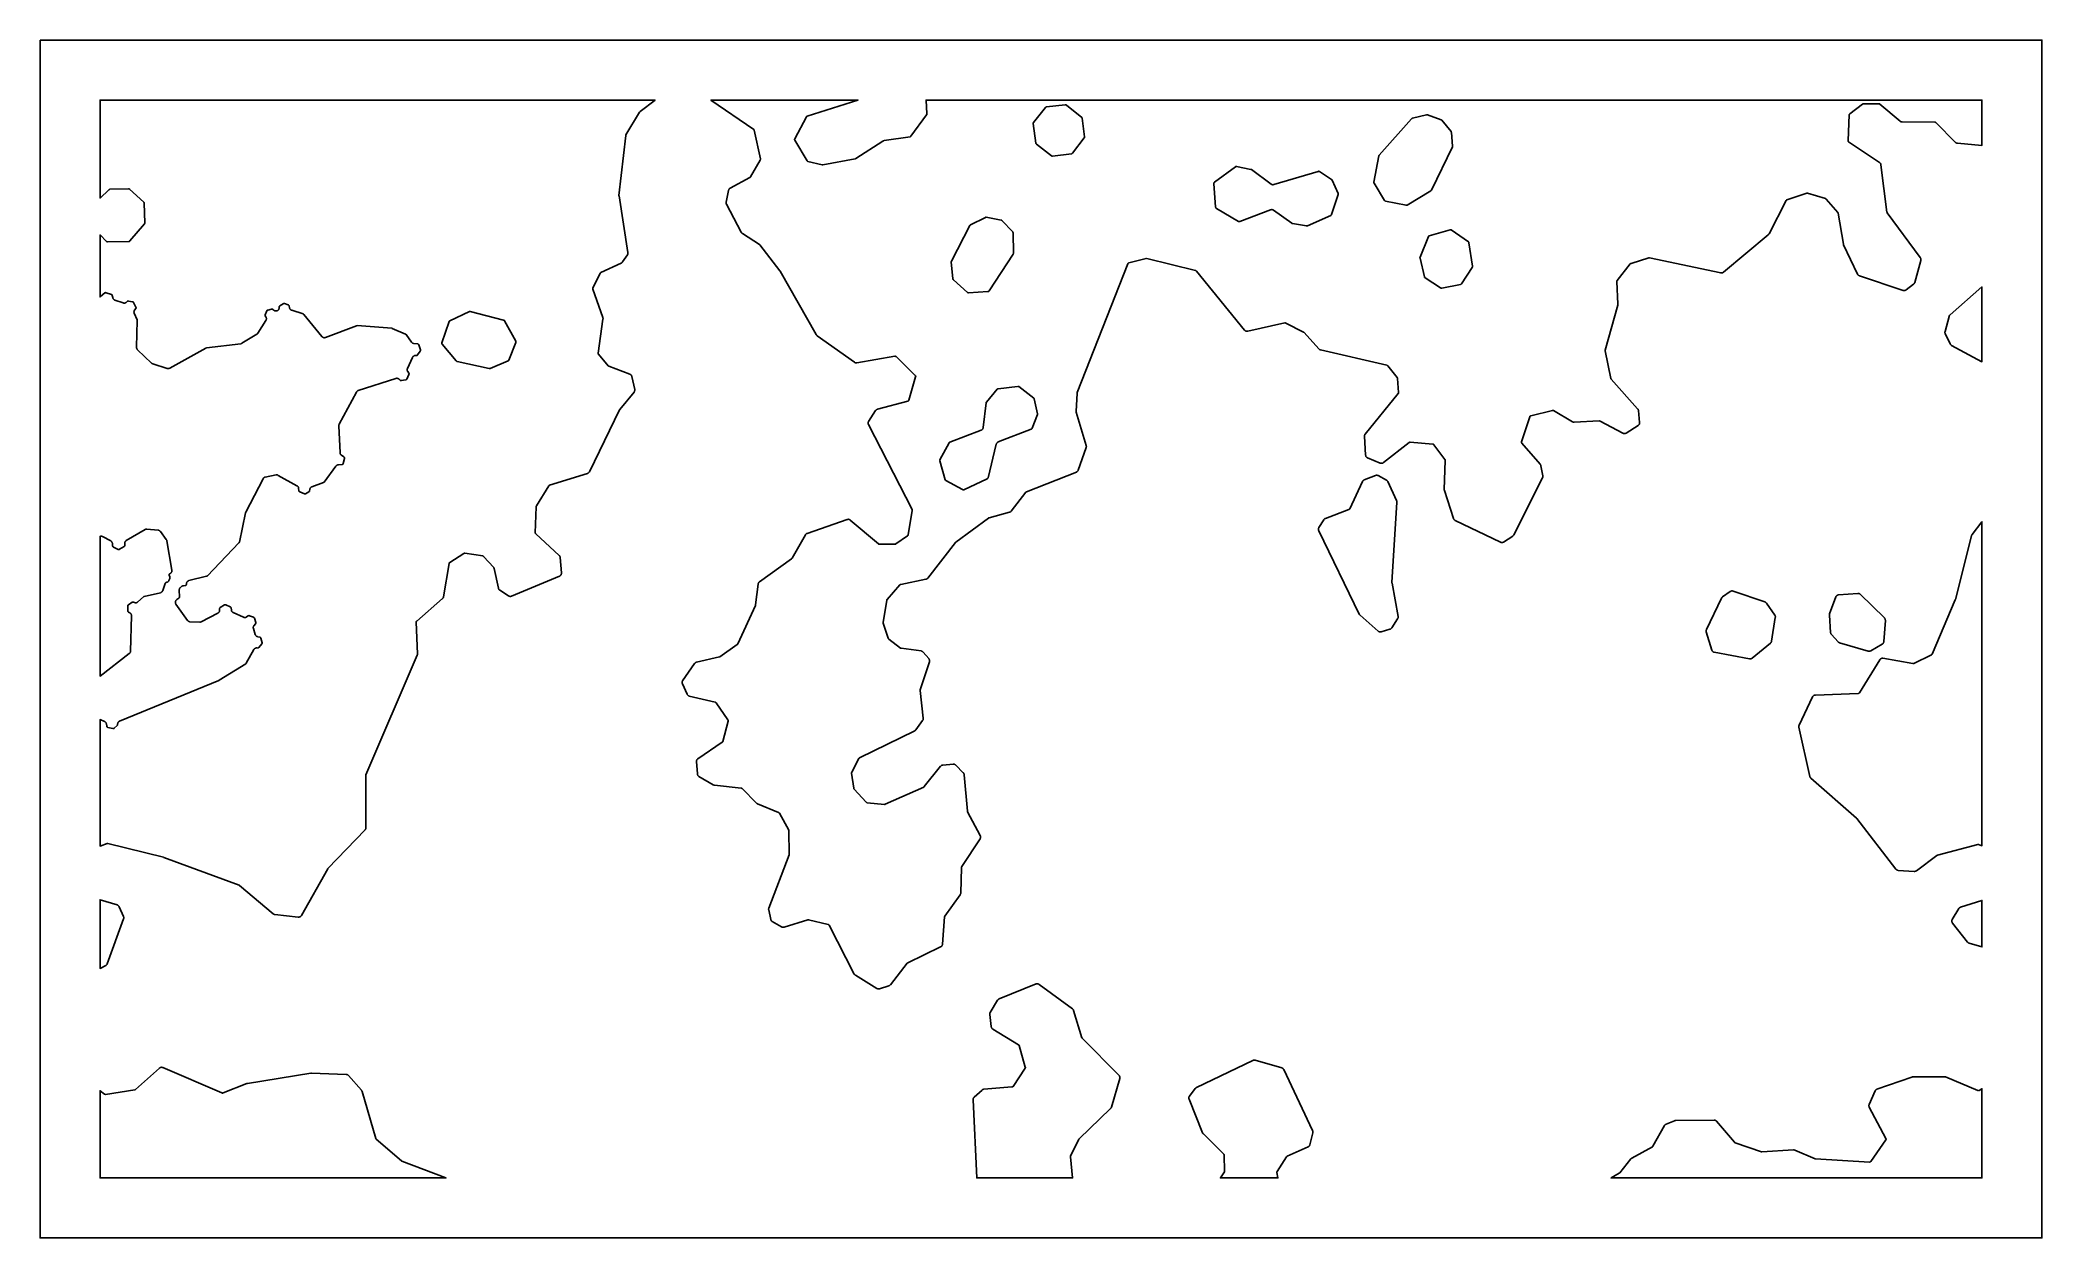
# Model space of a CAD drawing. Header units: metres. Extents: x 0 to 400, y 0 to 239.
import ezdxf

# ---------------------------------------------------------------- set-up
doc = ezdxf.new("R2010")
doc.units = ezdxf.units.M

msp = doc.modelspace()

# ---------------------------------------------------------------- linework, layer by layer
for points in [[(0, 239.28), (0, 0), (400, 0), (400, 239.28), (0, 239.28)], [(119.827, 224.938), (119.805, 224.906), (117.073, 220.345), (117.052, 220.305), (117.042, 220.28), (117.035, 220.256), (117.028, 220.214), (115.681, 208.241), (115.679, 208.204), (115.679, 208.184), (115.683, 208.147), (117.466, 196.83), (117.473, 196.77), (117.474, 196.709), (117.469, 196.649), (117.459, 196.589), (117.443, 196.531), (117.422, 196.474), (117.395, 196.419), (117.364, 196.368), (116.411, 194.95), (116.376, 194.902), (116.337, 194.858), (116.294, 194.818), (116.247, 194.782), (116.198, 194.75), (116.145, 194.723), (112.048, 192.825), (112.012, 192.807), (111.993, 192.794), (111.972, 192.777), (111.956, 192.761), (111.941, 192.743), (111.926, 192.721), (111.907, 192.685), (110.479, 189.71), (110.463, 189.673), (110.457, 189.656), (110.452, 189.628), (110.449, 189.602), (110.449, 189.58), (110.451, 189.555), (110.456, 189.532), (110.468, 189.491), (112.449, 183.846), (112.467, 183.786), (112.479, 183.724), (112.485, 183.662), (112.485, 183.6), (112.479, 183.538), (111.493, 176.752), (111.489, 176.714), (111.489, 176.689), (111.491, 176.665), (111.496, 176.641), (111.502, 176.619), (111.511, 176.598), (111.523, 176.575), (111.537, 176.552), (111.561, 176.521), (113.537, 174.229), (113.566, 174.199), (113.587, 174.181), (113.606, 174.167), (113.626, 174.156), (113.663, 174.14), (117.864, 172.529), (117.923, 172.503), (117.979, 172.471), (118.031, 172.434), (118.08, 172.392), (118.124, 172.345), (118.164, 172.295), (118.198, 172.24), (118.226, 172.182), (118.249, 172.122), (118.266, 172.06), (118.814, 169.507), (118.824, 169.444), (118.828, 169.38), (118.826, 169.316), (118.817, 169.252), (118.802, 169.19), (118.781, 169.129), (118.754, 169.071), (118.722, 169.016), (118.684, 168.964), (115.855, 165.463), (115.829, 165.426), (115.806, 165.386), (109.755, 153.03), (109.723, 152.972), (109.685, 152.918), (109.642, 152.868), (109.594, 152.823), (109.542, 152.782), (109.486, 152.748), (109.427, 152.719), (109.365, 152.696), (101.812, 150.356), (101.772, 150.341), (101.749, 150.33), (101.727, 150.316), (101.708, 150.302), (101.688, 150.283), (101.671, 150.262), (101.647, 150.229), (99.164, 146.216), (99.144, 146.179), (99.134, 146.156), (99.126, 146.129), (99.121, 146.101), (99.117, 146.06), (98.958, 140.876), (98.959, 140.834), (98.962, 140.809), (98.966, 140.789), (98.974, 140.764), (98.984, 140.74), (98.994, 140.722), (99.008, 140.701), (99.024, 140.681), (99.051, 140.654), (103.748, 136.326), (103.791, 136.282), (103.829, 136.235), (103.863, 136.184), (103.892, 136.131), (103.916, 136.075), (103.935, 136.017), (103.948, 135.957), (103.955, 135.897), (104.181, 132.838), (104.183, 132.776), (104.178, 132.713), (104.168, 132.652), (104.152, 132.592), (104.13, 132.534), (104.103, 132.478), (104.07, 132.425), (104.033, 132.375), (103.991, 132.329), (103.944, 132.288), (103.894, 132.251), (103.841, 132.219), (103.785, 132.192), (94.22, 128.195), (94.161, 128.174), (94.1, 128.158), (94.038, 128.149), (93.975, 128.145), (93.912, 128.148), (93.85, 128.156), (93.789, 128.171), (93.73, 128.191), (93.672, 128.217), (93.618, 128.249), (91.868, 129.381), (91.817, 129.418), (91.769, 129.46), (91.726, 129.506), (91.687, 129.556), (91.654, 129.61), (91.626, 129.666), (91.604, 129.725), (91.587, 129.786), (90.719, 133.749), (90.708, 133.79), (90.7, 133.811), (90.687, 133.836), (90.673, 133.859), (90.647, 133.89), (88.628, 136.127), (88.598, 136.157), (88.578, 136.173), (88.563, 136.184), (88.54, 136.195), (88.514, 136.206), (88.489, 136.214), (88.451, 136.222), (84.876, 136.767), (84.832, 136.771), (84.807, 136.771), (84.782, 136.768), (84.756, 136.763), (84.73, 136.755), (84.709, 136.745), (84.673, 136.724), (81.866, 134.939), (81.835, 134.918), (81.818, 134.903), (81.803, 134.888), (81.788, 134.869), (81.773, 134.847), (81.763, 134.829), (81.754, 134.807), (81.747, 134.784), (81.738, 134.745), (80.625, 128.08), (80.612, 128.018), (80.592, 127.957), (80.566, 127.899), (80.535, 127.843), (80.499, 127.791), (80.457, 127.742), (80.411, 127.698), (75.267, 123.222), (75.238, 123.193), (75.222, 123.174), (75.206, 123.151), (75.195, 123.131), (75.186, 123.11), (75.177, 123.082), (75.172, 123.06), (75.17, 123.036), (75.169, 122.993), (75.429, 116.684), (75.429, 116.626), (75.424, 116.568), (75.413, 116.511), (75.398, 116.456), (75.378, 116.402), (65.125, 92.504), (65.11, 92.464), (65.104, 92.439), (65.1, 92.415), (65.098, 92.374), (65.127, 81.973), (65.124, 81.911), (65.115, 81.849), (65.101, 81.789), (65.081, 81.73), (65.055, 81.674), (65.024, 81.62), (64.988, 81.569), (64.947, 81.523), (57.528, 73.785), (57.506, 73.76), (57.493, 73.742), (57.473, 73.711), (52.242, 64.42), (52.208, 64.367), (52.17, 64.317), (52.127, 64.271), (52.079, 64.23), (52.028, 64.193), (51.974, 64.162), (51.916, 64.136), (51.857, 64.115), (51.796, 64.101), (51.733, 64.092), (51.67, 64.09), (51.608, 64.094), (46.902, 64.601), (46.838, 64.611), (46.776, 64.627), (46.716, 64.649), (46.658, 64.678), (46.603, 64.711), (46.552, 64.751), (39.856, 70.422), (39.828, 70.443), (39.805, 70.457), (39.787, 70.467), (39.756, 70.48), (24.752, 76.01), (24.691, 76.03), (13.567, 78.771), (13.526, 78.778), (13.501, 78.781), (13.479, 78.781), (13.453, 78.779), (13.432, 78.775), (13.395, 78.763), (12, 78.28), (12, 103.535), (12.871, 103.175), (12.929, 103.147), (12.984, 103.114), (13.036, 103.075), (13.084, 103.032), (13.127, 102.984), (13.165, 102.932), (13.197, 102.876), (13.224, 102.817), (13.245, 102.756), (13.26, 102.693), (13.35, 102.207), (13.358, 102.171), (13.366, 102.15), (13.376, 102.126), (13.387, 102.106), (13.402, 102.086), (13.418, 102.067), (13.436, 102.05), (13.453, 102.036), (13.472, 102.024), (13.495, 102.012), (13.519, 102.002), (13.558, 101.991), (14.554, 101.749), (14.593, 101.742), (14.621, 101.739), (14.645, 101.739), (14.669, 101.741), (14.691, 101.746), (14.711, 101.752), (14.737, 101.763), (14.761, 101.776), (14.78, 101.788), (14.81, 101.813), (15.397, 102.342), (15.425, 102.37), (15.441, 102.39), (15.455, 102.411), (15.467, 102.431), (15.476, 102.452), (15.483, 102.474), (15.488, 102.499), (15.491, 102.525), (15.492, 102.561), (15.491, 102.586), (15.491, 102.652), (15.498, 102.718), (15.512, 102.783), (15.533, 102.845), (15.559, 102.906), (15.592, 102.963), (15.631, 103.017), (15.674, 103.067), (15.723, 103.111), (15.775, 103.151), (15.832, 103.185), (15.892, 103.213), (35.744, 111.373), (35.775, 111.387), (35.803, 111.403), (41.101, 114.699), (41.136, 114.723), (41.153, 114.737), (41.17, 114.755), (41.186, 114.776), (41.208, 114.812), (42.701, 117.52), (42.733, 117.572), (42.77, 117.622), (42.812, 117.667), (42.858, 117.709), (42.907, 117.745), (42.96, 117.777), (43.016, 117.804), (43.074, 117.825), (43.134, 117.841), (43.195, 117.851), (43.256, 117.855), (43.318, 117.853), (43.485, 117.84), (43.525, 117.839), (43.547, 117.84), (43.572, 117.844), (43.596, 117.851), (43.62, 117.86), (43.642, 117.87), (43.66, 117.881), (43.68, 117.896), (43.696, 117.911), (43.723, 117.941), (44.304, 118.648), (44.329, 118.681), (44.342, 118.703), (44.352, 118.724), (44.361, 118.747), (44.366, 118.769), (44.37, 118.792), (44.371, 118.816), (44.37, 118.844), (44.367, 118.867), (44.358, 118.903), (44.096, 119.806), (44.083, 119.843), (44.073, 119.865), (44.061, 119.887), (44.046, 119.907), (44.031, 119.925), (44.013, 119.941), (43.996, 119.955), (43.974, 119.969), (43.951, 119.98), (43.932, 119.987), (43.892, 119.998), (43.486, 120.091), (43.428, 120.108), (43.371, 120.13), (43.316, 120.157), (43.264, 120.189), (43.215, 120.226), (43.17, 120.267), (43.13, 120.312), (43.093, 120.361), (43.062, 120.414), (43.035, 120.469), (43.014, 120.526), (42.629, 121.731), (42.613, 121.79), (42.603, 121.851), (42.598, 121.913), (42.6, 121.974), (42.607, 122.035), (42.62, 122.096), (42.639, 122.154), (42.663, 122.211), (42.693, 122.265), (42.727, 122.316), (42.766, 122.364), (43.026, 122.649), (43.053, 122.682), (43.066, 122.702), (43.078, 122.724), (43.087, 122.747), (43.094, 122.773), (43.099, 122.801), (43.101, 122.826), (43.1, 122.852), (43.097, 122.876), (43.087, 122.917), (42.827, 123.795), (42.812, 123.836), (42.801, 123.86), (42.79, 123.878), (42.773, 123.901), (42.754, 123.921), (42.736, 123.937), (42.715, 123.952), (42.694, 123.964), (42.654, 123.981), (41.844, 124.29), (41.806, 124.302), (41.78, 124.308), (41.756, 124.311), (41.734, 124.311), (41.71, 124.309), (41.686, 124.305), (41.66, 124.298), (41.638, 124.29), (41.619, 124.28), (41.583, 124.257), (41.275, 124.042), (41.224, 124.009), (41.169, 123.982), (41.112, 123.959), (41.053, 123.942), (40.993, 123.931), (40.932, 123.926), (40.871, 123.926), (40.81, 123.932), (40.75, 123.943), (40.692, 123.961), (40.635, 123.983), (38.596, 124.913), (38.538, 124.944), (38.483, 124.979), (38.433, 125.02), (38.386, 125.066), (38.345, 125.117), (38.308, 125.171), (38.278, 125.229), (38.253, 125.29), (38.235, 125.352), (38.223, 125.417), (38.162, 125.866), (38.155, 125.905), (38.147, 125.933), (38.14, 125.951), (38.13, 125.971), (38.114, 125.996), (38.101, 126.014), (38.087, 126.029), (38.068, 126.046), (38.051, 126.058), (38.03, 126.071), (37.992, 126.089), (37.09, 126.467), (37.055, 126.48), (37.032, 126.486), (37.006, 126.49), (36.984, 126.491), (36.958, 126.49), (36.937, 126.488), (36.913, 126.482), (36.887, 126.474), (36.868, 126.465), (36.834, 126.446), (36.019, 125.931), (35.986, 125.908), (35.968, 125.892), (35.949, 125.873), (35.934, 125.853), (35.922, 125.835), (35.91, 125.811), (35.902, 125.79), (35.896, 125.767), (35.891, 125.738), (35.887, 125.698), (35.88, 125.377), (35.875, 125.314), (35.865, 125.252), (35.848, 125.192), (35.826, 125.133), (35.798, 125.077), (35.765, 125.023), (35.727, 124.973), (35.684, 124.927), (35.637, 124.886), (35.586, 124.849), (35.531, 124.817), (32.223, 123.093), (32.163, 123.066), (32.1, 123.044), (32.035, 123.03), (31.969, 123.022), (31.902, 123.02), (29.956, 123.086), (29.89, 123.092), (29.825, 123.104), (29.761, 123.123), (29.7, 123.149), (29.641, 123.18), (29.586, 123.218), (29.536, 123.26), (29.489, 123.308), (29.448, 123.36), (27.156, 126.609), (27.123, 126.663), (27.094, 126.72), (27.071, 126.779), (27.054, 126.84), (27.043, 126.902), (27.038, 126.966), (27.04, 127.029), (27.047, 127.092), (27.061, 127.154), (27.081, 127.214), (27.106, 127.273), (27.137, 127.328), (27.174, 127.38), (27.215, 127.428), (27.261, 127.472), (27.311, 127.511), (27.753, 127.826), (27.786, 127.851), (27.804, 127.869), (27.82, 127.888), (27.833, 127.907), (27.845, 127.929), (27.856, 127.953), (27.864, 127.979), (27.869, 128.003), (27.871, 128.028), (27.871, 128.07), (27.803, 129.376), (27.803, 129.437), (27.808, 129.498), (27.819, 129.559), (27.836, 129.617), (27.858, 129.674), (27.886, 129.729), (27.919, 129.781), (27.956, 129.829), (27.998, 129.874), (28.235, 130.105), (28.28, 130.145), (28.328, 130.181), (28.38, 130.212), (28.434, 130.238), (28.491, 130.259), (28.549, 130.274), (28.609, 130.284), (28.669, 130.289), (28.972, 130.297), (29.01, 130.3), (29.036, 130.305), (29.059, 130.312), (29.082, 130.321), (29.107, 130.333), (29.126, 130.346), (29.145, 130.36), (29.164, 130.379), (29.18, 130.398), (29.194, 130.418), (29.205, 130.439), (29.215, 130.461), (29.222, 130.484), (29.231, 130.524), (29.274, 130.783), (29.287, 130.845), (29.306, 130.905), (29.331, 130.963), (29.361, 131.018), (29.397, 131.07), (29.437, 131.118), (29.482, 131.162), (29.532, 131.202), (29.584, 131.236), (29.64, 131.266), (29.698, 131.289), (29.759, 131.307), (33.286, 132.172), (33.323, 132.183), (33.343, 132.191), (33.365, 132.203), (33.386, 132.216), (33.405, 132.231), (33.434, 132.258), (39.75, 138.853), (39.775, 138.882), (39.79, 138.902), (39.802, 138.924), (39.813, 138.946), (39.82, 138.966), (39.83, 139.004), (41.042, 144.818), (41.056, 144.875), (41.076, 144.931), (41.101, 144.984), (44.553, 151.647), (44.585, 151.703), (44.624, 151.756), (44.667, 151.804), (44.715, 151.848), (44.767, 151.887), (44.822, 151.92), (44.881, 151.948), (44.942, 151.97), (45.006, 151.985), (47.168, 152.401), (47.231, 152.41), (47.296, 152.413), (47.36, 152.409), (47.423, 152.399), (47.486, 152.383), (47.546, 152.36), (47.604, 152.332), (51.335, 150.268), (51.388, 150.235), (51.438, 150.197), (51.484, 150.155), (51.525, 150.108), (51.562, 150.057), (51.594, 150.004), (51.621, 149.947), (51.641, 149.888), (51.657, 149.827), (51.666, 149.765), (51.717, 149.253), (51.723, 149.213), (51.731, 149.184), (51.739, 149.161), (51.748, 149.142), (51.761, 149.121), (51.779, 149.098), (51.795, 149.08), (51.812, 149.064), (51.835, 149.048), (51.855, 149.037), (51.892, 149.02), (52.823, 148.651), (52.861, 148.638), (52.883, 148.633), (52.912, 148.63), (52.938, 148.629), (52.959, 148.63), (52.986, 148.635), (53.012, 148.643), (53.034, 148.651), (53.071, 148.67), (53.732, 149.053), (53.768, 149.077), (53.786, 149.091), (53.804, 149.11), (53.822, 149.131), (53.836, 149.152), (53.848, 149.174), (53.857, 149.198), (53.864, 149.221), (53.871, 149.261), (53.908, 149.535), (53.919, 149.598), (53.937, 149.66), (53.961, 149.72), (53.99, 149.777), (54.026, 149.831), (54.066, 149.881), (54.111, 149.927), (54.16, 149.968), (54.214, 150.004), (54.27, 150.035), (54.33, 150.059), (56.62, 150.888), (56.66, 150.905), (56.683, 150.916), (56.699, 150.927), (56.717, 150.943), (56.737, 150.962), (56.762, 150.993), (59.132, 154.193), (59.172, 154.241), (59.216, 154.286), (59.265, 154.326), (59.317, 154.361), (59.372, 154.391), (59.43, 154.415), (59.49, 154.434), (59.552, 154.447), (59.614, 154.454), (60.351, 154.498), (60.392, 154.502), (60.413, 154.507), (60.437, 154.514), (60.462, 154.525), (60.481, 154.535), (60.499, 154.547), (60.52, 154.566), (60.538, 154.583), (60.552, 154.602), (60.568, 154.624), (60.579, 154.646), (60.588, 154.667), (60.599, 154.706), (60.841, 155.705), (60.849, 155.743), (60.851, 155.77), (60.85, 155.798), (60.848, 155.823), (60.842, 155.849), (60.834, 155.871), (60.824, 155.893), (60.81, 155.918), (60.794, 155.939), (60.778, 155.957), (60.761, 155.973), (60.727, 155.998), (60.229, 156.328), (60.18, 156.364), (60.135, 156.404), (60.093, 156.448), (60.056, 156.497), (60.024, 156.548), (59.996, 156.602), (59.974, 156.659), (59.957, 156.717), (59.945, 156.777), (59.94, 156.837), (59.684, 162.193), (59.684, 162.252), (59.689, 162.31), (59.699, 162.367), (59.715, 162.424), (59.735, 162.478), (59.76, 162.531), (63.22, 168.961), (63.252, 169.014), (63.289, 169.064), (63.331, 169.11), (63.376, 169.152), (63.426, 169.189), (63.479, 169.222), (63.534, 169.249), (63.592, 169.271), (71.098, 171.687), (71.162, 171.704), (71.227, 171.714), (71.293, 171.718), (71.359, 171.715), (71.425, 171.705), (71.489, 171.689), (71.551, 171.666), (71.61, 171.637), (71.666, 171.603), (71.718, 171.562), (71.766, 171.517), (71.936, 171.338), (71.966, 171.31), (71.986, 171.294), (72.008, 171.28), (72.027, 171.271), (72.049, 171.262), (72.076, 171.255), (72.101, 171.251), (72.126, 171.249), (72.148, 171.249), (72.188, 171.254), (73.077, 171.409), (73.114, 171.417), (73.138, 171.425), (73.164, 171.436), (73.181, 171.445), (73.201, 171.46), (73.222, 171.476), (73.237, 171.492), (73.252, 171.51), (73.266, 171.531), (73.285, 171.567), (73.721, 172.476), (73.736, 172.514), (73.743, 172.535), (73.748, 172.562), (73.751, 172.587), (73.751, 172.608), (73.748, 172.637), (73.744, 172.661), (73.738, 172.681), (73.729, 172.703), (73.716, 172.727), (73.693, 172.762), (73.482, 173.054), (73.448, 173.106), (73.419, 173.161), (73.396, 173.218), (73.378, 173.278), (73.366, 173.339), (73.36, 173.401), (73.36, 173.463), (73.365, 173.525), (73.377, 173.586), (73.395, 173.646), (73.418, 173.703), (74.412, 175.877), (74.441, 175.935), (74.476, 175.988), (74.517, 176.039), (74.562, 176.084), (74.611, 176.126), (74.665, 176.162), (74.721, 176.192), (74.78, 176.217), (74.842, 176.236), (74.905, 176.249), (74.969, 176.255), (75.216, 176.267), (75.257, 176.272), (75.281, 176.276), (75.306, 176.284), (75.331, 176.295), (75.351, 176.305), (75.372, 176.32), (75.393, 176.338), (75.41, 176.355), (75.435, 176.388), (75.956, 177.121), (75.978, 177.154), (75.99, 177.179), (76, 177.206), (76.006, 177.228), (76.01, 177.252), (76.011, 177.281), (76.01, 177.306), (76.006, 177.331), (75.996, 177.372), (75.676, 178.389), (75.662, 178.425), (75.65, 178.452), (75.639, 178.47), (75.626, 178.487), (75.609, 178.507), (75.592, 178.522), (75.572, 178.538), (75.553, 178.549), (75.533, 178.559), (75.51, 178.568), (75.486, 178.575), (75.448, 178.581), (74.632, 178.689), (74.566, 178.701), (74.503, 178.719), (74.441, 178.744), (74.382, 178.776), (74.327, 178.813), (74.276, 178.855), (74.23, 178.903), (74.188, 178.955), (73.136, 180.431), (73.107, 180.467), (73.087, 180.487), (73.066, 180.504), (73.046, 180.517), (73.007, 180.536), (70.386, 181.684), (70.343, 181.7), (70.319, 181.706), (70.271, 181.712), (63.386, 182.229), (63.339, 182.23), (63.312, 182.228), (63.288, 182.223), (63.245, 182.21), (57.027, 179.865), (56.968, 179.846), (56.907, 179.832), (56.845, 179.825), (56.783, 179.823), (56.721, 179.828), (56.66, 179.838), (56.6, 179.854), (56.541, 179.876), (56.486, 179.903), (56.433, 179.936), (56.383, 179.973), (56.337, 180.015), (56.296, 180.062), (52.698, 184.474), (52.67, 184.504), (52.649, 184.524), (52.629, 184.539), (52.608, 184.552), (52.59, 184.561), (52.553, 184.575), (50.286, 185.294), (50.229, 185.316), (50.174, 185.342), (50.122, 185.374), (50.072, 185.41), (50.027, 185.451), (49.986, 185.495), (49.949, 185.544), (49.917, 185.596), (49.889, 185.65), (49.867, 185.707), (49.851, 185.766), (49.759, 186.16), (49.748, 186.199), (49.738, 186.226), (49.725, 186.25), (49.714, 186.267), (49.698, 186.287), (49.678, 186.306), (49.659, 186.322), (49.64, 186.335), (49.617, 186.347), (49.578, 186.363), (48.824, 186.623), (48.786, 186.635), (48.766, 186.639), (48.739, 186.641), (48.711, 186.64), (48.687, 186.638), (48.664, 186.633), (48.641, 186.625), (48.617, 186.615), (48.582, 186.595), (47.927, 186.181), (47.897, 186.16), (47.881, 186.146), (47.863, 186.127), (47.846, 186.107), (47.833, 186.088), (47.824, 186.07), (47.814, 186.047), (47.807, 186.026), (47.802, 186.002), (47.797, 185.96), (47.782, 185.759), (47.775, 185.697), (47.761, 185.636), (47.742, 185.576), (47.717, 185.519), (47.687, 185.464), (47.651, 185.413), (47.611, 185.365), (47.566, 185.321), (47.517, 185.282), (47.465, 185.248), (47.409, 185.219), (47.351, 185.195), (47.292, 185.177), (47.23, 185.165), (47.168, 185.159), (47.105, 185.159), (47.043, 185.165), (46.982, 185.177), (46.922, 185.195), (46.864, 185.218), (46.808, 185.247), (46.756, 185.281), (46.707, 185.32), (46.529, 185.478), (46.498, 185.503), (46.477, 185.516), (46.453, 185.529), (46.431, 185.538), (46.411, 185.544), (46.387, 185.548), (46.358, 185.551), (46.337, 185.551), (46.313, 185.548), (46.27, 185.54), (45.483, 185.338), (45.444, 185.326), (45.424, 185.318), (45.404, 185.307), (45.38, 185.292), (45.364, 185.279), (45.348, 185.264), (45.332, 185.244), (45.319, 185.226), (45.307, 185.205), (45.291, 185.17), (44.992, 184.418), (44.978, 184.376), (44.972, 184.351), (44.97, 184.329), (44.969, 184.302), (44.972, 184.272), (44.976, 184.248), (44.983, 184.228), (44.994, 184.201), (45.015, 184.162), (45.132, 183.973), (45.164, 183.916), (45.19, 183.856), (45.209, 183.793), (45.223, 183.729), (45.229, 183.664), (45.229, 183.599), (45.223, 183.534), (45.21, 183.47), (45.19, 183.407), (45.165, 183.347), (45.133, 183.29), (43.54, 180.717), (43.505, 180.666), (43.466, 180.619), (43.422, 180.576), (43.375, 180.537), (43.324, 180.503), (40.344, 178.705), (40.284, 178.673), (40.221, 178.648), (40.156, 178.629), (40.089, 178.617), (33.262, 177.772), (33.225, 177.765), (33.203, 177.759), (33.18, 177.751), (33.145, 177.733), (25.915, 173.747), (25.856, 173.718), (25.795, 173.695), (25.732, 173.679), (25.667, 173.669), (25.602, 173.666), (25.537, 173.669), (25.472, 173.679), (25.409, 173.695), (22.517, 174.597), (22.461, 174.618), (22.407, 174.643), (22.355, 174.674), (22.306, 174.709), (22.261, 174.748), (19.481, 177.416), (19.435, 177.466), (19.394, 177.519), (19.359, 177.577), (19.331, 177.638), (19.308, 177.701), (19.293, 177.767), (19.284, 177.834), (19.282, 177.901), (19.422, 183.256), (19.42, 183.299), (19.416, 183.326), (19.409, 183.356), (19.393, 183.399), (18.827, 184.697), (18.805, 184.754), (18.789, 184.813), (18.778, 184.874), (18.773, 184.935), (18.774, 184.996), (18.781, 185.057), (18.793, 185.118), (18.812, 185.176), (18.835, 185.233), (18.864, 185.287), (18.898, 185.338), (19.125, 185.649), (19.147, 185.682), (19.157, 185.703), (19.167, 185.727), (19.174, 185.75), (19.178, 185.774), (19.181, 185.802), (19.181, 185.825), (19.179, 185.847), (19.173, 185.875), (19.166, 185.897), (19.151, 185.932), (18.704, 186.855), (18.684, 186.892), (18.67, 186.913), (18.657, 186.929), (18.641, 186.945), (18.62, 186.962), (18.602, 186.974), (18.582, 186.986), (18.56, 186.995), (18.536, 187.003), (18.497, 187.012), (17.672, 187.155), (17.63, 187.16), (17.604, 187.161), (17.582, 187.16), (17.558, 187.156), (17.535, 187.15), (17.51, 187.14), (17.488, 187.13), (17.47, 187.119), (17.452, 187.106), (17.422, 187.078), (17.262, 186.918), (17.213, 186.874), (17.159, 186.835), (17.102, 186.802), (17.042, 186.775), (16.979, 186.754), (16.915, 186.739), (16.849, 186.732), (16.783, 186.73), (16.717, 186.736), (16.653, 186.748), (16.589, 186.767), (14.944, 187.348), (14.883, 187.373), (14.824, 187.405), (14.769, 187.443), (14.718, 187.486), (14.671, 187.534), (14.63, 187.586), (14.595, 187.642), (14.565, 187.702), (14.542, 187.765), (14.525, 187.829), (14.44, 188.246), (14.431, 188.283), (14.422, 188.306), (14.413, 188.327), (14.401, 188.346), (14.386, 188.366), (14.369, 188.386), (14.352, 188.402), (14.336, 188.415), (14.313, 188.429), (14.291, 188.44), (14.257, 188.453), (13.214, 188.804), (13.176, 188.815), (13.152, 188.819), (13.126, 188.821), (13.1, 188.82), (13.075, 188.817), (13.051, 188.812), (13.026, 188.803), (13.006, 188.794), (12.982, 188.78), (12.948, 188.755), (12.073, 188.045), (12.043, 188.019), (12.029, 188.003), (12.013, 187.982), (12, 187.961), (12, 200.353), (13.288, 199.056), (13.319, 199.028), (13.343, 199.01), (13.364, 198.997), (13.386, 198.987), (13.41, 198.979), (13.434, 198.973), (13.46, 198.97), (13.502, 198.968), (17.738, 199.048), (17.778, 199.05), (17.801, 199.054), (17.826, 199.061), (17.847, 199.068), (17.866, 199.077), (17.889, 199.091), (17.908, 199.105), (17.927, 199.121), (17.952, 199.148), (20.88, 202.593), (20.904, 202.624), (20.919, 202.647), (20.929, 202.667), (20.937, 202.686), (20.944, 202.71), (20.948, 202.732), (20.951, 202.756), (20.952, 202.797), (20.823, 206.67), (20.819, 206.71), (20.814, 206.739), (20.807, 206.762), (20.799, 206.782), (20.787, 206.806), (20.772, 206.829), (20.758, 206.847), (20.731, 206.874), (17.892, 209.515), (17.862, 209.541), (17.844, 209.553), (17.822, 209.565), (17.797, 209.576), (17.775, 209.583), (17.752, 209.588), (17.727, 209.59), (17.687, 209.591), (13.965, 209.462), (13.925, 209.459), (13.901, 209.454), (13.877, 209.447), (13.855, 209.438), (13.829, 209.424), (13.806, 209.408), (13.776, 209.382), (12, 207.719), (12, 227.28), (122.876, 227.28), (119.89, 225), (119.858, 224.973), (119.842, 224.956), (119.827, 224.938)], [(382.931, 218.698), (382.872, 218.725), (382.816, 218.759), (382.764, 218.797), (382.716, 218.841), (378.79, 222.786), (378.759, 222.815), (378.74, 222.829), (378.722, 222.84), (378.697, 222.852), (378.673, 222.861), (378.652, 222.866), (378.627, 222.87), (378.586, 222.872), (372.058, 222.92), (371.994, 222.924), (371.93, 222.934), (371.868, 222.95), (371.808, 222.972), (371.75, 223.001), (371.695, 223.035), (371.644, 223.074), (367.603, 226.503), (367.573, 226.527), (367.552, 226.539), (367.527, 226.551), (367.502, 226.56), (367.478, 226.567), (367.455, 226.57), (367.412, 226.572), (364.332, 226.552), (364.294, 226.55), (364.274, 226.547), (364.251, 226.542), (364.227, 226.533), (364.205, 226.524), (364.186, 226.513), (364.156, 226.492), (361.599, 224.53), (361.569, 224.504), (361.551, 224.485), (361.535, 224.466), (361.523, 224.447), (361.513, 224.429), (361.504, 224.404), (361.495, 224.377), (361.491, 224.356), (361.488, 224.317), (361.249, 219.227), (361.249, 219.185), (361.252, 219.16), (361.257, 219.137), (361.265, 219.113), (361.276, 219.086), (361.288, 219.065), (361.303, 219.044), (361.32, 219.025), (361.34, 219.006), (361.376, 218.979), (367.541, 214.829), (367.59, 214.792), (367.635, 214.751), (367.677, 214.706), (367.714, 214.657), (367.746, 214.605), (367.773, 214.55), (367.795, 214.493), (367.811, 214.434), (367.822, 214.374), (369.037, 204.927), (369.045, 204.884), (369.053, 204.858), (369.062, 204.834), (369.073, 204.813), (369.096, 204.779), (375.697, 195.833), (375.733, 195.778), (375.764, 195.721), (375.788, 195.66), (375.806, 195.598), (375.818, 195.534), (375.824, 195.469), (375.822, 195.403), (375.815, 195.339), (375.801, 195.275), (374.578, 190.858), (374.559, 190.801), (374.535, 190.746), (374.506, 190.694), (374.473, 190.644), (374.435, 190.598), (374.393, 190.555), (374.347, 190.517), (372.865, 189.38), (372.814, 189.344), (372.758, 189.313), (372.701, 189.288), (372.64, 189.269), (372.579, 189.255), (372.516, 189.248), (372.453, 189.246), (372.39, 189.251), (372.328, 189.262), (372.267, 189.279), (363.553, 192.169), (363.492, 192.193), (363.434, 192.222), (363.379, 192.257), (363.328, 192.298), (363.282, 192.343), (363.24, 192.393), (363.203, 192.447), (363.172, 192.505), (360.372, 198.364), (360.349, 198.42), (360.33, 198.478), (360.318, 198.537), (359.301, 204.677), (359.294, 204.712), (359.286, 204.736), (359.276, 204.759), (359.267, 204.778), (359.256, 204.794), (359.232, 204.824), (356.911, 207.513), (356.883, 207.542), (356.865, 207.557), (356.846, 207.571), (356.825, 207.583), (356.804, 207.593), (356.767, 207.606), (353.178, 208.667), (353.136, 208.677), (353.109, 208.681), (353.087, 208.681), (353.06, 208.68), (353.037, 208.676), (352.997, 208.664), (349.035, 207.353), (348.997, 207.339), (348.977, 207.329), (348.956, 207.315), (348.935, 207.299), (348.919, 207.285), (348.903, 207.266), (348.89, 207.247), (348.87, 207.213), (345.469, 200.597), (345.437, 200.541), (345.399, 200.489), (345.357, 200.44), (345.309, 200.396), (336.374, 192.904), (336.322, 192.865), (336.267, 192.831), (336.208, 192.803), (336.146, 192.781), (336.083, 192.765), (336.019, 192.756), (335.953, 192.753), (335.888, 192.757), (335.824, 192.767), (321.609, 195.773), (321.568, 195.78), (321.541, 195.781), (321.517, 195.78), (321.489, 195.776), (321.447, 195.765), (317.901, 194.666), (317.865, 194.653), (317.841, 194.641), (317.815, 194.625), (317.798, 194.613), (317.781, 194.596), (317.751, 194.562), (315.123, 191.24), (315.098, 191.204), (315.085, 191.181), (315.075, 191.16), (315.067, 191.134), (315.062, 191.108), (315.059, 191.083), (315.059, 191.042), (315.281, 186.504), (315.281, 186.434), (315.273, 186.365), (315.258, 186.297), (312.751, 177.343), (312.743, 177.306), (312.74, 177.282), (312.739, 177.258), (312.74, 177.235), (312.746, 177.196), (313.86, 171.687), (313.871, 171.643), (313.88, 171.62), (313.893, 171.595), (313.907, 171.572), (313.932, 171.54), (319.216, 165.632), (319.259, 165.579), (319.296, 165.521), (319.327, 165.46), (319.351, 165.396), (319.368, 165.33), (319.378, 165.262), (319.606, 162.897), (319.609, 162.832), (319.605, 162.767), (319.595, 162.703), (319.579, 162.64), (319.556, 162.579), (319.528, 162.521), (319.493, 162.466), (319.454, 162.414), (319.409, 162.367), (319.36, 162.324), (319.307, 162.287), (316.888, 160.762), (316.834, 160.731), (316.777, 160.706), (316.718, 160.686), (316.658, 160.672), (316.597, 160.664), (316.535, 160.662), (316.473, 160.666), (316.412, 160.675), (316.352, 160.691), (316.293, 160.712), (316.237, 160.738), (311.704, 163.154), (311.663, 163.173), (311.636, 163.182), (311.612, 163.188), (311.586, 163.19), (311.539, 163.191), (306.547, 162.945), (306.484, 162.945), (306.421, 162.951), (306.36, 162.963), (306.299, 162.981), (306.241, 163.005), (306.185, 163.034), (302.402, 165.269), (302.365, 165.288), (302.343, 165.297), (302.32, 165.304), (302.297, 165.309), (302.273, 165.311), (302.249, 165.311), (302.225, 165.309), (302.184, 165.3), (297.864, 164.228), (297.824, 164.216), (297.802, 164.207), (297.779, 164.194), (297.758, 164.18), (297.739, 164.164), (297.721, 164.145), (297.705, 164.125), (297.691, 164.103), (297.681, 164.083), (297.666, 164.044), (296.035, 159.013), (296.024, 158.971), (296.02, 158.947), (296.019, 158.921), (296.02, 158.895), (296.024, 158.872), (296.03, 158.845), (296.039, 158.821), (296.05, 158.799), (296.064, 158.777), (296.091, 158.743), (299.736, 154.533), (299.777, 154.481), (299.812, 154.425), (299.841, 154.365), (299.864, 154.303), (299.881, 154.239), (300.29, 152.247), (300.299, 152.186), (300.303, 152.124), (300.301, 152.062), (300.292, 152), (300.278, 151.94), (300.258, 151.881), (300.233, 151.824), (294.474, 140.458), (294.44, 140.4), (294.401, 140.345), (294.356, 140.295), (294.306, 140.249), (294.252, 140.21), (292.428, 139.011), (292.376, 138.98), (292.321, 138.954), (292.264, 138.933), (292.205, 138.918), (292.145, 138.908), (292.084, 138.904), (292.023, 138.906), (291.963, 138.913), (291.904, 138.926), (291.846, 138.945), (291.79, 138.969), (282.764, 143.331), (282.707, 143.362), (282.653, 143.399), (282.603, 143.441), (282.558, 143.487), (282.518, 143.539), (282.483, 143.594), (282.453, 143.652), (282.43, 143.712), (280.599, 149.307), (280.584, 149.362), (280.573, 149.418), (280.568, 149.474), (280.567, 149.531), (280.761, 155.327), (280.76, 155.368), (280.758, 155.39), (280.754, 155.411), (280.746, 155.437), (280.736, 155.459), (280.725, 155.48), (280.703, 155.513), (278.522, 158.458), (278.496, 158.489), (278.48, 158.505), (278.462, 158.52), (278.443, 158.533), (278.423, 158.544), (278.4, 158.554), (278.376, 158.562), (278.353, 158.567), (278.315, 158.572), (273.746, 158.95), (273.708, 158.951), (273.685, 158.95), (273.659, 158.946), (273.635, 158.94), (273.617, 158.934), (273.595, 158.923), (273.574, 158.911), (273.541, 158.888), (268.444, 154.871), (268.394, 154.835), (268.34, 154.804), (268.284, 154.778), (268.225, 154.758), (268.165, 154.744), (268.104, 154.735), (268.042, 154.732), (267.98, 154.735), (267.919, 154.744), (267.859, 154.759), (267.8, 154.779), (265.269, 155.801), (265.209, 155.829), (265.153, 155.863), (265.099, 155.902), (265.051, 155.947), (265.007, 155.996), (264.968, 156.05), (264.935, 156.107), (264.908, 156.168), (264.887, 156.23), (264.873, 156.295), (264.865, 156.361), (264.624, 160.132), (264.623, 160.192), (264.628, 160.253), (264.638, 160.313), (264.654, 160.372), (264.676, 160.429), (264.702, 160.483), (264.734, 160.535), (264.77, 160.584), (271.385, 168.647), (271.409, 168.68), (271.422, 168.701), (271.43, 168.719), (271.439, 168.743), (271.446, 168.77), (271.45, 168.793), (271.451, 168.814), (271.45, 168.853), (271.232, 171.684), (271.227, 171.726), (271.222, 171.749), (271.214, 171.773), (271.203, 171.795), (271.192, 171.815), (271.167, 171.85), (269.275, 174.206), (269.251, 174.235), (269.235, 174.249), (269.212, 174.267), (269.19, 174.281), (269.171, 174.29), (269.15, 174.299), (269.113, 174.309), (255.856, 177.371), (255.792, 177.389), (255.73, 177.414), (255.671, 177.445), (255.616, 177.481), (255.565, 177.524), (255.518, 177.571), (252.567, 180.887), (252.54, 180.915), (252.522, 180.93), (252.504, 180.943), (252.473, 180.96), (248.918, 182.757), (248.88, 182.774), (248.858, 182.782), (248.834, 182.787), (248.806, 182.79), (248.784, 182.791), (248.762, 182.789), (248.72, 182.782), (241.297, 181.127), (241.233, 181.116), (241.168, 181.111), (241.103, 181.113), (241.038, 181.122), (240.975, 181.137), (240.913, 181.158), (240.854, 181.186), (240.798, 181.219), (240.746, 181.257), (240.697, 181.301), (240.654, 181.35), (231.038, 193.145), (231.01, 193.175), (230.99, 193.194), (230.976, 193.205), (230.956, 193.217), (230.932, 193.23), (230.914, 193.237), (230.879, 193.247), (221.144, 195.671), (221.105, 195.679), (221.083, 195.681), (221.054, 195.68), (221.028, 195.678), (220.99, 195.67), (217.522, 194.748), (217.482, 194.735), (217.459, 194.726), (217.442, 194.717), (217.421, 194.702), (217.402, 194.687), (217.387, 194.672), (217.37, 194.653), (217.358, 194.635), (217.345, 194.613), (217.329, 194.576), (207.231, 168.868), (207.218, 168.829), (207.212, 168.8), (207.207, 168.755), (206.999, 165.059), (206.998, 165.022), (207, 165.001), (207.003, 164.979), (207.013, 164.945), (209.033, 158.308), (209.049, 158.241), (209.059, 158.174), (209.061, 158.106), (209.056, 158.038), (209.044, 157.97), (209.025, 157.905), (207.439, 153.372), (207.415, 153.315), (207.387, 153.26), (207.353, 153.208), (207.315, 153.16), (207.272, 153.115), (207.225, 153.075), (207.175, 153.039), (207.121, 153.009), (207.065, 152.983), (197.071, 149.039), (197.038, 149.025), (197.018, 149.014), (196.996, 148.998), (196.981, 148.987), (196.966, 148.971), (196.939, 148.939), (194.067, 145.186), (194.027, 145.14), (193.984, 145.097), (193.937, 145.059), (193.886, 145.025), (193.833, 144.996), (193.777, 144.972), (193.719, 144.954), (189.612, 143.858), (189.576, 143.847), (189.55, 143.836), (189.53, 143.825), (189.5, 143.805), (182.984, 139.013), (182.953, 138.987), (182.936, 138.971), (182.912, 138.943), (177.396, 131.799), (177.353, 131.749), (177.305, 131.703), (177.253, 131.663), (177.197, 131.628), (177.138, 131.599), (177.076, 131.576), (177.012, 131.56), (171.973, 130.54), (171.938, 130.531), (171.917, 130.524), (171.895, 130.514), (171.875, 130.501), (171.855, 130.487), (171.838, 130.473), (171.811, 130.445), (169.241, 127.528), (169.217, 127.497), (169.204, 127.478), (169.193, 127.458), (169.184, 127.436), (169.177, 127.414), (169.17, 127.376), (168.454, 122.943), (168.449, 122.903), (168.449, 122.88), (168.45, 122.858), (168.454, 122.837), (168.465, 122.799), (169.467, 119.774), (169.48, 119.738), (169.492, 119.716), (169.507, 119.692), (169.52, 119.676), (169.541, 119.654), (169.574, 119.626), (171.944, 117.839), (171.98, 117.815), (172.003, 117.803), (172.025, 117.793), (172.051, 117.786), (172.093, 117.778), (176.031, 117.245), (176.096, 117.233), (176.16, 117.214), (176.222, 117.189), (176.28, 117.157), (176.335, 117.12), (176.386, 117.077), (176.432, 117.029), (177.581, 115.712), (177.619, 115.664), (177.653, 115.613), (177.681, 115.558), (177.704, 115.502), (177.722, 115.443), (177.734, 115.383), (177.74, 115.322), (177.741, 115.261), (177.735, 115.2), (177.724, 115.14), (177.708, 115.081), (175.846, 109.507), (175.835, 109.465), (175.83, 109.437), (175.829, 109.408), (175.832, 109.364), (176.47, 103.811), (176.474, 103.751), (176.472, 103.69), (176.465, 103.63), (176.452, 103.571), (176.434, 103.514), (176.411, 103.458), (176.382, 103.405), (176.349, 103.354), (174.997, 101.507), (174.958, 101.459), (174.914, 101.414), (174.866, 101.374), (174.815, 101.339), (174.76, 101.308), (163.703, 95.874), (163.669, 95.854), (163.649, 95.841), (163.633, 95.828), (163.616, 95.811), (163.601, 95.793), (163.589, 95.776), (163.571, 95.744), (162.173, 93.008), (162.156, 92.969), (162.148, 92.945), (162.142, 92.921), (162.14, 92.896), (162.139, 92.867), (162.143, 92.825), (162.578, 89.842), (162.586, 89.801), (162.594, 89.773), (162.603, 89.752), (162.614, 89.732), (162.63, 89.708), (162.656, 89.676), (165.092, 87.032), (165.125, 87.001), (165.145, 86.985), (165.164, 86.973), (165.189, 86.96), (165.216, 86.95), (165.242, 86.943), (165.282, 86.937), (168.727, 86.601), (168.772, 86.599), (168.796, 86.6), (168.822, 86.605), (168.849, 86.612), (168.887, 86.627), (176.572, 90.075), (176.606, 90.092), (176.623, 90.103), (176.643, 90.119), (176.66, 90.134), (176.685, 90.163), (179.936, 94.222), (179.98, 94.271), (180.028, 94.315), (180.08, 94.355), (180.136, 94.388), (180.196, 94.416), (180.257, 94.438), (180.321, 94.454), (180.386, 94.463), (182.45, 94.643), (182.513, 94.645), (182.576, 94.641), (182.639, 94.631), (182.7, 94.615), (182.759, 94.593), (182.816, 94.566), (182.871, 94.533), (182.921, 94.495), (182.968, 94.452), (184.473, 92.924), (184.515, 92.876), (184.553, 92.824), (184.585, 92.769), (184.612, 92.711), (184.633, 92.651), (184.648, 92.588), (184.657, 92.525), (185.287, 85.246), (185.293, 85.206), (185.3, 85.176), (185.308, 85.154), (185.325, 85.117), (187.863, 80.404), (187.89, 80.347), (187.911, 80.287), (187.927, 80.226), (187.937, 80.163), (187.94, 80.099), (187.937, 80.036), (187.928, 79.973), (187.913, 79.912), (187.892, 79.852), (187.865, 79.794), (187.833, 79.74), (184.158, 74.182), (184.14, 74.151), (184.129, 74.127), (184.12, 74.103), (184.115, 74.084), (184.111, 74.06), (184.107, 74.019), (183.966, 68.902), (183.961, 68.838), (183.95, 68.775), (183.932, 68.713), (183.909, 68.653), (183.879, 68.596), (183.845, 68.542), (180.794, 64.289), (180.773, 64.257), (180.763, 64.238), (180.754, 64.216), (180.747, 64.194), (180.743, 64.174), (180.738, 64.135), (180.309, 58.655), (180.301, 58.594), (180.288, 58.535), (180.269, 58.476), (180.244, 58.42), (180.215, 58.366), (180.18, 58.315), (180.141, 58.268), (180.097, 58.225), (180.049, 58.186), (179.998, 58.152), (179.944, 58.122), (173.374, 54.954), (173.344, 54.937), (173.323, 54.923), (173.303, 54.907), (173.286, 54.891), (173.262, 54.863), (169.901, 50.581), (169.859, 50.533), (169.813, 50.489), (169.762, 50.45), (169.708, 50.416), (169.651, 50.387), (169.591, 50.365), (167.756, 49.768), (167.697, 49.751), (167.635, 49.741), (167.573, 49.736), (167.511, 49.738), (167.45, 49.745), (167.389, 49.758), (167.33, 49.777), (167.273, 49.801), (167.218, 49.831), (162.907, 52.463), (162.858, 52.496), (162.812, 52.534), (162.77, 52.575), (162.732, 52.62), (162.698, 52.669), (162.669, 52.72), (157.661, 62.472), (157.642, 62.506), (157.629, 62.523), (157.611, 62.544), (157.593, 62.561), (157.578, 62.573), (157.554, 62.588), (157.533, 62.599), (157.515, 62.606), (157.474, 62.618), (153.563, 63.551), (153.52, 63.559), (153.495, 63.561), (153.469, 63.56), (153.444, 63.557), (153.4, 63.546), (148.677, 62.076), (148.613, 62.06), (148.548, 62.05), (148.481, 62.047), (148.415, 62.051), (148.35, 62.061), (148.286, 62.078), (148.224, 62.102), (148.164, 62.132), (146.307, 63.189), (146.256, 63.221), (146.208, 63.259), (146.163, 63.3), (146.123, 63.346), (146.087, 63.395), (146.056, 63.448), (146.03, 63.503), (146.009, 63.56), (145.994, 63.619), (145.591, 65.543), (145.581, 65.604), (145.577, 65.665), (145.579, 65.727), (145.587, 65.788), (145.6, 65.848), (145.62, 65.907), (149.659, 76.504), (149.672, 76.542), (149.678, 76.568), (149.681, 76.589), (149.682, 76.628), (149.632, 81.308), (149.63, 81.349), (149.626, 81.371), (149.62, 81.394), (149.611, 81.419), (149.593, 81.456), (147.728, 84.838), (147.707, 84.872), (147.693, 84.891), (147.677, 84.909), (147.658, 84.926), (147.64, 84.938), (147.62, 84.951), (147.582, 84.969), (143.334, 86.733), (143.276, 86.76), (143.221, 86.794), (143.169, 86.832), (143.122, 86.876), (140.282, 89.754), (140.252, 89.782), (140.229, 89.799), (140.21, 89.811), (140.191, 89.82), (140.165, 89.83), (140.143, 89.836), (140.106, 89.841), (134.755, 90.44), (134.689, 90.451), (134.625, 90.468), (134.563, 90.492), (134.504, 90.522), (131.662, 92.159), (131.608, 92.194), (131.558, 92.233), (131.513, 92.277), (131.472, 92.325), (131.436, 92.378), (131.405, 92.433), (131.379, 92.491), (131.36, 92.551), (131.346, 92.613), (131.339, 92.676), (131.168, 95.149), (131.166, 95.211), (131.171, 95.272), (131.181, 95.333), (131.197, 95.393), (131.219, 95.45), (131.246, 95.506), (131.278, 95.558), (131.315, 95.607), (131.356, 95.653), (131.402, 95.694), (131.451, 95.731), (136.298, 99.002), (136.333, 99.029), (136.349, 99.043), (136.366, 99.064), (136.384, 99.089), (136.397, 99.111), (136.405, 99.13), (136.417, 99.17), (137.47, 103.254), (137.478, 103.291), (137.48, 103.312), (137.481, 103.341), (137.479, 103.366), (137.476, 103.383), (137.468, 103.409), (137.46, 103.43), (137.45, 103.451), (137.427, 103.487), (135.065, 106.901), (135.039, 106.936), (135.023, 106.953), (135.003, 106.969), (134.983, 106.983), (134.959, 106.996), (134.93, 107.008), (134.89, 107.02), (129.734, 108.244), (129.672, 108.262), (129.611, 108.286), (129.554, 108.317), (129.499, 108.353), (129.449, 108.394), (129.403, 108.44), (129.361, 108.491), (129.326, 108.545), (129.295, 108.603), (128.344, 110.669), (128.321, 110.726), (128.304, 110.784), (128.292, 110.844), (128.286, 110.905), (128.286, 110.966), (128.291, 111.027), (128.302, 111.087), (128.319, 111.146), (128.341, 111.203), (128.368, 111.257), (128.4, 111.309), (130.778, 114.74), (130.815, 114.788), (130.855, 114.832), (130.9, 114.872), (130.948, 114.908), (130.999, 114.939), (131.052, 114.965), (131.108, 114.986), (131.166, 115.003), (135.734, 116.052), (135.772, 116.062), (135.789, 116.069), (135.816, 116.082), (135.851, 116.104), (139.31, 118.543), (139.344, 118.57), (139.365, 118.59), (139.381, 118.609), (139.395, 118.63), (139.416, 118.67), (142.922, 126.329), (142.938, 126.369), (142.945, 126.395), (142.952, 126.436), (143.472, 130.608), (143.484, 130.674), (143.502, 130.738), (143.527, 130.8), (143.558, 130.859), (143.595, 130.914), (143.637, 130.966), (143.685, 131.013), (143.737, 131.054), (150.173, 135.675), (150.208, 135.703), (150.227, 135.722), (150.243, 135.742), (150.267, 135.78), (152.912, 140.45), (152.948, 140.507), (152.99, 140.559), (153.036, 140.607), (153.087, 140.65), (153.143, 140.687), (153.202, 140.718), (153.264, 140.743), (161.259, 143.514), (161.317, 143.531), (161.377, 143.543), (161.438, 143.549), (161.499, 143.549), (161.559, 143.544), (161.619, 143.533), (161.678, 143.516), (161.735, 143.494), (161.789, 143.467), (161.841, 143.434), (161.889, 143.397), (167.523, 138.639), (167.555, 138.615), (167.581, 138.599), (167.604, 138.588), (167.625, 138.58), (167.648, 138.574), (167.675, 138.57), (167.718, 138.568), (170.842, 138.568), (170.884, 138.57), (170.911, 138.574), (170.936, 138.581), (170.961, 138.59), (170.984, 138.601), (171.018, 138.623), (173.331, 140.243), (173.362, 140.268), (173.382, 140.288), (173.399, 140.306), (173.413, 140.327), (173.424, 140.346), (173.434, 140.37), (173.443, 140.397), (173.451, 140.435), (174.256, 145.303), (174.261, 145.345), (174.261, 145.37), (174.258, 145.397), (174.252, 145.425), (174.243, 145.453), (174.226, 145.492), (165.531, 162.453), (165.506, 162.51), (165.486, 162.568), (165.471, 162.628), (165.463, 162.689), (165.46, 162.75), (165.463, 162.812), (165.472, 162.873), (165.487, 162.933), (165.507, 162.991), (165.532, 163.047), (165.563, 163.1), (166.962, 165.27), (166.997, 165.319), (167.036, 165.364), (167.08, 165.406), (167.126, 165.443), (167.176, 165.476), (167.229, 165.505), (167.285, 165.528), (167.342, 165.546), (173.368, 167.132), (173.409, 167.145), (173.433, 167.156), (173.455, 167.168), (173.477, 167.184), (173.495, 167.2), (173.513, 167.219), (173.528, 167.238), (173.541, 167.261), (173.552, 167.285), (173.566, 167.323), (174.947, 172.014), (174.956, 172.053), (174.96, 172.079), (174.961, 172.105), (174.96, 172.127), (174.956, 172.152), (174.95, 172.176), (174.942, 172.197), (174.93, 172.221), (174.918, 172.242), (174.902, 172.262), (174.874, 172.292), (171.039, 176.038), (171.007, 176.066), (170.987, 176.081), (170.972, 176.09), (170.949, 176.101), (170.922, 176.11), (170.901, 176.116), (170.879, 176.12), (170.855, 176.121), (170.831, 176.12), (170.791, 176.116), (163.197, 174.802), (163.134, 174.795), (163.07, 174.793), (163.006, 174.798), (162.943, 174.809), (162.881, 174.827), (162.821, 174.85), (162.764, 174.879), (162.71, 174.914), (155.268, 180.23), (155.213, 180.274), (155.164, 180.323), (155.119, 180.378), (155.081, 180.437), (147.881, 193.125), (147.835, 193.193), (143.832, 198.368), (143.8, 198.405), (143.777, 198.426), (143.741, 198.452), (140.333, 200.655), (140.28, 200.693), (140.231, 200.737), (140.186, 200.785), (140.147, 200.838), (140.113, 200.895), (137.145, 206.472), (137.118, 206.53), (137.096, 206.59), (137.081, 206.653), (137.072, 206.716), (137.069, 206.78), (137.073, 206.844), (137.083, 206.908), (137.572, 209.26), (137.587, 209.32), (137.609, 209.379), (137.636, 209.436), (137.668, 209.489), (137.705, 209.539), (137.747, 209.586), (137.793, 209.628), (137.843, 209.665), (137.897, 209.697), (141.826, 211.831), (141.861, 211.852), (141.879, 211.866), (141.895, 211.879), (141.911, 211.897), (141.924, 211.913), (141.944, 211.945), (143.891, 215.311), (143.91, 215.35), (143.919, 215.371), (143.925, 215.397), (143.93, 215.424), (143.931, 215.449), (143.93, 215.477), (143.923, 215.521), (142.71, 221.256), (142.701, 221.292), (142.692, 221.316), (142.68, 221.34), (142.669, 221.359), (142.653, 221.38), (142.637, 221.398), (142.622, 221.412), (142.591, 221.435), (134.063, 227.28), (163.418, 227.28), (153.288, 224.084), (153.249, 224.07), (153.229, 224.06), (153.209, 224.048), (153.191, 224.035), (153.171, 224.016), (153.153, 223.996), (153.14, 223.979), (153.12, 223.945), (150.805, 219.552), (150.787, 219.513), (150.778, 219.489), (150.773, 219.466), (150.77, 219.438), (150.769, 219.41), (150.77, 219.389), (150.775, 219.365), (150.783, 219.337), (150.793, 219.313), (150.812, 219.277), (153.255, 215.185), (153.279, 215.149), (153.295, 215.129), (153.309, 215.116), (153.328, 215.1), (153.352, 215.085), (153.376, 215.072), (153.396, 215.063), (153.434, 215.052), (156.275, 214.359), (156.319, 214.351), (156.343, 214.349), (156.37, 214.35), (156.416, 214.355), (162.888, 215.569), (162.928, 215.578), (162.955, 215.587), (162.975, 215.597), (163.008, 215.616), (168.395, 219.093), (168.454, 219.127), (168.516, 219.155), (168.582, 219.176), (168.649, 219.19), (173.831, 219.978), (173.87, 219.986), (173.896, 219.994), (173.92, 220.004), (173.941, 220.016), (173.959, 220.028), (173.979, 220.044), (173.997, 220.062), (174.022, 220.093), (177.144, 224.338), (177.166, 224.371), (177.178, 224.395), (177.187, 224.418), (177.194, 224.442), (177.199, 224.465), (177.201, 224.489), (177.2, 224.532), (177.028, 227.28), (388, 227.28), (388, 218.233), (383.12, 218.652), (383.055, 218.661), (382.992, 218.676), (382.931, 218.698)], [(202.216, 216.087), (202.237, 216.082), (202.263, 216.079), (202.289, 216.079), (202.328, 216.082), (206.085, 216.567), (206.124, 216.575), (206.149, 216.582), (206.175, 216.592), (206.194, 216.601), (206.213, 216.614), (206.235, 216.631), (206.253, 216.648), (206.279, 216.678), (208.65, 219.724), (208.672, 219.755), (208.684, 219.776), (208.696, 219.803), (208.703, 219.824), (208.708, 219.846), (208.711, 219.872), (208.711, 219.894), (208.708, 219.935), (208.252, 223.645), (208.245, 223.684), (208.238, 223.708), (208.23, 223.731), (208.219, 223.753), (208.206, 223.774), (208.191, 223.793), (208.175, 223.81), (208.143, 223.838), (205.072, 226.286), (205.036, 226.311), (205.015, 226.323), (204.993, 226.333), (204.968, 226.342), (204.946, 226.347), (204.92, 226.35), (204.898, 226.351), (204.857, 226.348), (201.076, 225.922), (201.037, 225.915), (201.014, 225.909), (200.989, 225.9), (200.968, 225.89), (200.947, 225.876), (200.926, 225.861), (200.91, 225.845), (200.883, 225.815), (198.522, 222.829), (198.498, 222.794), (198.485, 222.773), (198.477, 222.753), (198.468, 222.727), (198.462, 222.7), (198.459, 222.677), (198.459, 222.652), (198.462, 222.612), (198.967, 218.685), (198.975, 218.645), (198.982, 218.619), (198.991, 218.597), (199.002, 218.575), (199.016, 218.554), (199.03, 218.536), (199.048, 218.517), (199.08, 218.489), (202.111, 216.142), (202.146, 216.118), (202.169, 216.105), (202.191, 216.095), (202.216, 216.087)], [(280.026, 223.328), (280.008, 223.337), (279.971, 223.352), (277.205, 224.323), (277.17, 224.334), (277.148, 224.338), (277.124, 224.341), (277.1, 224.341), (277.075, 224.339), (277.039, 224.332), (274.217, 223.669), (274.179, 223.658), (274.157, 223.649), (274.132, 223.635), (274.108, 223.62), (274.089, 223.604), (274.061, 223.576), (267.562, 216.279), (267.538, 216.25), (267.525, 216.23), (267.515, 216.213), (267.506, 216.191), (267.497, 216.165), (267.489, 216.13), (266.505, 210.893), (266.5, 210.855), (266.499, 210.831), (266.5, 210.808), (266.503, 210.784), (266.508, 210.762), (266.516, 210.738), (266.525, 210.718), (266.543, 210.686), (268.647, 207.262), (268.67, 207.228), (268.686, 207.209), (268.707, 207.189), (268.728, 207.173), (268.745, 207.162), (268.768, 207.151), (268.798, 207.14), (268.839, 207.129), (272.935, 206.286), (272.971, 206.28), (272.993, 206.279), (273.017, 206.28), (273.043, 206.283), (273.067, 206.288), (273.088, 206.295), (273.108, 206.303), (273.143, 206.322), (277.878, 209.167), (277.91, 209.188), (277.928, 209.203), (277.944, 209.219), (277.96, 209.238), (277.975, 209.259), (277.992, 209.292), (282.22, 217.926), (282.235, 217.962), (282.242, 217.982), (282.247, 218.002), (282.25, 218.029), (282.251, 218.052), (282.249, 218.088), (281.992, 220.829), (281.987, 220.869), (281.982, 220.89), (281.973, 220.913), (281.962, 220.937), (281.949, 220.959), (281.926, 220.992), (280.109, 223.254), (280.082, 223.283), (280.061, 223.303), (280.043, 223.317), (280.026, 223.328)], [(234.926, 205.757), (234.938, 205.736), (234.951, 205.717), (234.967, 205.697), (234.984, 205.681), (235, 205.668), (235.034, 205.646), (239.461, 203.05), (239.497, 203.031), (239.519, 203.022), (239.542, 203.015), (239.564, 203.011), (239.591, 203.009), (239.618, 203.01), (239.641, 203.012), (239.666, 203.018), (239.706, 203.03), (245.87, 205.364), (245.93, 205.384), (245.992, 205.397), (246.055, 205.405), (246.119, 205.406), (246.182, 205.401), (246.245, 205.389), (246.306, 205.372), (246.365, 205.349), (246.422, 205.32), (246.475, 205.285), (250.119, 202.685), (250.151, 202.664), (250.175, 202.652), (250.192, 202.645), (250.216, 202.637), (250.254, 202.629), (253.042, 202.144), (253.082, 202.139), (253.105, 202.139), (253.131, 202.141), (253.156, 202.145), (253.179, 202.151), (253.218, 202.167), (257.886, 204.252), (257.923, 204.271), (257.948, 204.288), (257.969, 204.304), (257.986, 204.322), (258.003, 204.342), (258.017, 204.363), (258.029, 204.387), (258.044, 204.426), (259.375, 208.428), (259.385, 208.464), (259.389, 208.484), (259.391, 208.508), (259.391, 208.533), (259.389, 208.554), (259.384, 208.577), (259.377, 208.603), (259.363, 208.638), (258.166, 211.32), (258.149, 211.354), (258.136, 211.375), (258.12, 211.395), (258.106, 211.41), (258.088, 211.426), (258.054, 211.449), (255.618, 213.014), (255.583, 213.034), (255.563, 213.044), (255.541, 213.051), (255.518, 213.057), (255.493, 213.06), (255.467, 213.061), (255.445, 213.06), (255.425, 213.057), (255.385, 213.047), (246.538, 210.41), (246.473, 210.394), (246.408, 210.385), (246.341, 210.383), (246.275, 210.388), (246.209, 210.399), (246.145, 210.417), (246.083, 210.442), (246.024, 210.473), (245.969, 210.509), (242.054, 213.393), (242.018, 213.416), (241.993, 213.429), (241.965, 213.44), (241.922, 213.451), (239.086, 214.034), (239.048, 214.04), (239.026, 214.041), (239, 214.04), (238.975, 214.037), (238.955, 214.033), (238.933, 214.026), (238.91, 214.016), (238.889, 214.005), (238.858, 213.983), (234.642, 210.861), (234.611, 210.836), (234.595, 210.82), (234.578, 210.798), (234.562, 210.775), (234.552, 210.755), (234.543, 210.732), (234.535, 210.705), (234.531, 210.68), (234.529, 210.657), (234.53, 210.617), (234.898, 205.867), (234.903, 205.827), (234.908, 205.802), (234.916, 205.78), (234.926, 205.757)], [(189.505, 189.052), (189.527, 189.064), (189.547, 189.076), (189.566, 189.09), (189.581, 189.105), (189.596, 189.122), (189.619, 189.154), (194.432, 196.508), (194.452, 196.543), (194.463, 196.566), (194.471, 196.591), (194.477, 196.616), (194.48, 196.639), (194.482, 196.679), (194.422, 200.759), (194.42, 200.796), (194.416, 200.819), (194.411, 200.841), (194.402, 200.865), (194.393, 200.887), (194.382, 200.904), (194.368, 200.924), (194.344, 200.953), (192.194, 203.241), (192.163, 203.272), (192.146, 203.285), (192.123, 203.299), (192.096, 203.312), (192.069, 203.321), (192.028, 203.332), (189.074, 203.885), (189.035, 203.89), (189.01, 203.891), (188.986, 203.89), (188.962, 203.887), (188.941, 203.882), (188.921, 203.875), (188.887, 203.86), (185.934, 202.393), (185.896, 202.372), (185.872, 202.355), (185.853, 202.338), (185.838, 202.322), (185.821, 202.298), (185.798, 202.26), (182.104, 195.121), (182.086, 195.082), (182.078, 195.059), (182.073, 195.038), (182.07, 195.014), (182.069, 194.987), (182.071, 194.948), (182.407, 191.57), (182.413, 191.534), (182.418, 191.511), (182.426, 191.488), (182.436, 191.467), (182.448, 191.445), (182.459, 191.429), (182.475, 191.411), (182.504, 191.381), (185.289, 188.874), (185.321, 188.848), (185.343, 188.834), (185.364, 188.822), (185.387, 188.813), (185.411, 188.806), (185.433, 188.802), (185.459, 188.799), (185.5, 188.8), (189.403, 189.028), (189.439, 189.032), (189.46, 189.036), (189.482, 189.043), (189.505, 189.052)], [(277.482, 200.145), (277.463, 200.128), (277.446, 200.109), (277.431, 200.089), (277.418, 200.067), (277.4, 200.028), (275.742, 195.889), (275.728, 195.848), (275.723, 195.825), (275.72, 195.798), (275.719, 195.77), (275.72, 195.75), (275.728, 195.709), (276.602, 191.975), (276.612, 191.937), (276.62, 191.918), (276.63, 191.898), (276.644, 191.876), (276.66, 191.855), (276.673, 191.841), (276.694, 191.824), (276.728, 191.798), (279.839, 189.767), (279.872, 189.748), (279.894, 189.738), (279.92, 189.729), (279.943, 189.723), (279.966, 189.72), (279.989, 189.719), (280.017, 189.72), (280.059, 189.726), (283.823, 190.479), (283.86, 190.488), (283.887, 190.498), (283.912, 190.51), (283.929, 190.521), (283.95, 190.537), (283.968, 190.553), (283.985, 190.572), (284.011, 190.607), (286.151, 193.877), (286.173, 193.915), (286.184, 193.94), (286.193, 193.965), (286.198, 193.987), (286.2, 194.013), (286.201, 194.043), (286.197, 194.085), (285.512, 198.78), (285.504, 198.819), (285.497, 198.844), (285.486, 198.869), (285.472, 198.894), (285.459, 198.914), (285.444, 198.931), (285.422, 198.952), (285.387, 198.978), (281.967, 201.338), (281.933, 201.359), (281.91, 201.37), (281.886, 201.379), (281.863, 201.386), (281.838, 201.39), (281.813, 201.391), (281.791, 201.391), (281.767, 201.387), (281.725, 201.377), (277.586, 200.196), (277.546, 200.183), (277.523, 200.172), (277.502, 200.16), (277.482, 200.145)], [(381.777, 178.416), (381.732, 178.468), (381.694, 178.524), (381.661, 178.584), (380.68, 180.64), (380.655, 180.7), (380.636, 180.762), (380.624, 180.826), (380.618, 180.891), (380.618, 180.957), (380.625, 181.021), (380.639, 181.085), (381.433, 184.079), (381.452, 184.14), (381.478, 184.199), (381.509, 184.255), (381.545, 184.308), (381.587, 184.356), (381.633, 184.401), (388, 189.965), (388, 175.031), (381.939, 178.292), (381.881, 178.328), (381.826, 178.369), (381.777, 178.416)], [(81.77, 183.135), (81.756, 183.117), (81.743, 183.098), (81.732, 183.075), (81.716, 183.034), (80.306, 178.773), (80.295, 178.733), (80.291, 178.709), (80.289, 178.685), (80.29, 178.657), (80.293, 178.632), (80.299, 178.61), (80.309, 178.581), (80.319, 178.56), (80.333, 178.537), (80.359, 178.503), (83.167, 175.189), (83.193, 175.161), (83.21, 175.146), (83.23, 175.132), (83.251, 175.119), (83.272, 175.108), (83.293, 175.101), (83.331, 175.09), (89.769, 173.668), (89.811, 173.661), (89.836, 173.659), (89.861, 173.66), (89.89, 173.664), (89.915, 173.67), (89.954, 173.684), (93.513, 175.181), (93.548, 175.198), (93.571, 175.212), (93.592, 175.228), (93.609, 175.243), (93.626, 175.262), (93.642, 175.285), (93.654, 175.306), (93.671, 175.342), (95.078, 178.89), (95.091, 178.928), (95.097, 178.956), (95.1, 178.98), (95.101, 179.003), (95.1, 179.028), (95.095, 179.053), (95.089, 179.076), (95.08, 179.1), (95.062, 179.138), (92.798, 183.218), (92.777, 183.252), (92.761, 183.273), (92.741, 183.294), (92.723, 183.309), (92.704, 183.322), (92.68, 183.336), (92.657, 183.346), (92.617, 183.358), (85.976, 185.051), (85.936, 185.059), (85.915, 185.061), (85.889, 185.061), (85.864, 185.059), (85.84, 185.054), (85.818, 185.048), (85.78, 185.032), (81.865, 183.204), (81.829, 183.185), (81.813, 183.174), (81.791, 183.155), (81.77, 183.135)], [(179.75, 155.316), (179.749, 155.294), (179.75, 155.269), (179.754, 155.241), (179.763, 155.202), (180.864, 151.444), (180.876, 151.409), (180.886, 151.386), (180.902, 151.36), (180.916, 151.341), (180.931, 151.323), (180.949, 151.307), (180.967, 151.293), (181.003, 151.271), (184.317, 149.475), (184.351, 149.459), (184.373, 149.451), (184.397, 149.445), (184.421, 149.44), (184.442, 149.439), (184.465, 149.439), (184.49, 149.442), (184.51, 149.446), (184.533, 149.453), (184.571, 149.469), (189.274, 151.666), (189.308, 151.684), (189.328, 151.697), (189.351, 151.716), (189.367, 151.731), (189.381, 151.749), (189.396, 151.772), (189.408, 151.795), (189.417, 151.815), (189.428, 151.854), (191.074, 158.565), (191.091, 158.625), (191.115, 158.682), (191.143, 158.738), (191.177, 158.79), (191.216, 158.838), (191.259, 158.883), (191.306, 158.923), (191.357, 158.959), (191.411, 158.99), (191.468, 159.015), (198.056, 161.579), (198.094, 161.596), (198.117, 161.609), (198.139, 161.625), (198.156, 161.641), (198.175, 161.662), (198.191, 161.683), (198.203, 161.704), (198.22, 161.742), (199.299, 164.473), (199.312, 164.512), (199.317, 164.534), (199.32, 164.561), (199.321, 164.588), (199.32, 164.608), (199.313, 164.647), (198.658, 167.582), (198.648, 167.619), (198.639, 167.642), (198.628, 167.665), (198.615, 167.685), (198.598, 167.707), (198.582, 167.724), (198.551, 167.749), (195.546, 170.051), (195.514, 170.072), (195.493, 170.084), (195.468, 170.095), (195.446, 170.103), (195.421, 170.108), (195.398, 170.111), (195.375, 170.111), (195.334, 170.109), (191.435, 169.642), (191.398, 169.636), (191.376, 169.63), (191.351, 169.621), (191.329, 169.61), (191.312, 169.6), (191.291, 169.585), (191.273, 169.568), (191.247, 169.54), (189.087, 166.965), (189.064, 166.934), (189.049, 166.909), (189.039, 166.889), (189.031, 166.867), (189.024, 166.842), (189.018, 166.804), (188.443, 161.861), (188.432, 161.798), (188.415, 161.736), (188.393, 161.676), (188.364, 161.618), (188.33, 161.564), (188.29, 161.514), (188.246, 161.467), (188.198, 161.425), (188.145, 161.388), (188.089, 161.357), (188.031, 161.331), (181.786, 158.942), (181.75, 158.926), (181.726, 158.912), (181.703, 158.896), (181.684, 158.879), (181.668, 158.863), (181.654, 158.843), (181.631, 158.807), (179.787, 155.425), (179.769, 155.388), (179.76, 155.365), (179.754, 155.341), (179.75, 155.316)], [(261.63, 145.565), (261.65, 145.586), (261.664, 145.604), (261.675, 145.62), (261.694, 145.656), (264.237, 151.091), (264.266, 151.145), (264.299, 151.196), (264.337, 151.243), (264.379, 151.287), (264.426, 151.327), (264.476, 151.362), (264.529, 151.393), (264.584, 151.418), (266.822, 152.31), (266.882, 152.33), (266.943, 152.345), (267.005, 152.354), (267.068, 152.356), (267.131, 152.352), (267.194, 152.342), (267.255, 152.327), (267.314, 152.305), (267.371, 152.278), (269.008, 151.391), (269.059, 151.36), (269.106, 151.325), (269.151, 151.286), (269.191, 151.242), (269.228, 151.196), (269.26, 151.146), (269.287, 151.093), (271.046, 147.29), (271.07, 147.231), (271.088, 147.169), (271.1, 147.106), (271.106, 147.043), (271.105, 146.979), (270.13, 130.925), (270.13, 130.873), (270.136, 130.823), (271.349, 124.145), (271.357, 124.084), (271.359, 124.023), (271.356, 123.962), (271.346, 123.902), (271.332, 123.843), (271.311, 123.785), (271.286, 123.73), (271.255, 123.677), (270.077, 121.854), (270.039, 121.801), (269.996, 121.753), (269.948, 121.708), (269.896, 121.669), (269.84, 121.636), (269.782, 121.608), (269.72, 121.586), (267.997, 121.066), (267.933, 121.05), (267.868, 121.041), (267.802, 121.038), (267.737, 121.042), (267.672, 121.053), (267.608, 121.07), (267.547, 121.094), (267.488, 121.123), (267.433, 121.159), (267.381, 121.2), (263.752, 124.4), (263.707, 124.445), (263.665, 124.494), (263.629, 124.547), (263.598, 124.603), (255.494, 141.273), (255.469, 141.333), (255.449, 141.395), (255.436, 141.459), (255.43, 141.524), (255.43, 141.59), (255.437, 141.655), (255.45, 141.719), (255.469, 141.781), (255.495, 141.841), (255.527, 141.898), (256.503, 143.468), (256.537, 143.518), (256.576, 143.564), (256.619, 143.607), (256.666, 143.645), (256.716, 143.679), (256.769, 143.708), (256.824, 143.732), (261.535, 145.509), (261.569, 145.523), (261.591, 145.536), (261.612, 145.55), (261.63, 145.565)], [(12.192, 140.163), (12.257, 140.16), (12.322, 140.151), (12.385, 140.136), (12.446, 140.114), (12.504, 140.087), (14.123, 139.222), (14.179, 139.188), (14.232, 139.149), (14.28, 139.105), (14.323, 139.056), (14.361, 139.003), (14.394, 138.947), (14.421, 138.887), (14.442, 138.826), (14.456, 138.762), (14.464, 138.697), (14.497, 138.25), (14.502, 138.21), (14.508, 138.182), (14.514, 138.162), (14.523, 138.141), (14.536, 138.119), (14.549, 138.1), (14.566, 138.079), (14.582, 138.062), (14.598, 138.049), (14.62, 138.035), (14.654, 138.016), (15.614, 137.55), (15.651, 137.535), (15.676, 137.527), (15.704, 137.522), (15.727, 137.519), (15.752, 137.519), (15.775, 137.521), (15.797, 137.526), (15.826, 137.534), (15.849, 137.544), (15.883, 137.562), (16.785, 138.105), (16.822, 138.13), (16.843, 138.148), (16.859, 138.164), (16.875, 138.184), (16.889, 138.206), (16.899, 138.226), (16.909, 138.254), (16.916, 138.28), (16.92, 138.304), (16.922, 138.348), (16.922, 138.746), (16.925, 138.807), (16.934, 138.868), (16.948, 138.927), (16.968, 138.985), (16.993, 139.041), (17.023, 139.094), (17.058, 139.144), (17.098, 139.19), (17.142, 139.233), (17.19, 139.271), (17.241, 139.304), (20.976, 141.504), (21.036, 141.536), (21.099, 141.561), (21.165, 141.579), (21.232, 141.59), (21.3, 141.594), (21.367, 141.591), (23.579, 141.377), (23.646, 141.367), (23.711, 141.35), (23.775, 141.327), (23.835, 141.297), (23.892, 141.261), (23.945, 141.219), (23.993, 141.172), (24.036, 141.12), (25.228, 139.524), (25.263, 139.473), (25.292, 139.419), (25.316, 139.363), (25.335, 139.304), (25.348, 139.244), (26.341, 133.391), (26.348, 133.329), (26.35, 133.265), (26.345, 133.202), (26.334, 133.14), (26.317, 133.079), (26.294, 133.02), (26.266, 132.964), (26.232, 132.91), (26.193, 132.861), (26.15, 132.815), (26.102, 132.773), (26.051, 132.737), (25.996, 132.705), (25.952, 132.683), (25.917, 132.663), (25.895, 132.648), (25.877, 132.632), (25.859, 132.613), (25.845, 132.595), (25.831, 132.573), (25.821, 132.554), (25.813, 132.534), (25.805, 132.506), (25.801, 132.484), (25.799, 132.46), (25.8, 132.433), (25.802, 132.409), (25.807, 132.387), (25.819, 132.349), (25.906, 132.111), (25.925, 132.05), (25.938, 131.988), (25.945, 131.926), (25.946, 131.863), (25.94, 131.8), (25.929, 131.737), (25.911, 131.677), (25.888, 131.618), (25.748, 131.311), (25.72, 131.257), (25.687, 131.206), (25.65, 131.158), (25.608, 131.114), (25.562, 131.074), (25.513, 131.038), (25.461, 131.007), (25.406, 130.981), (25.349, 130.961), (25.172, 130.906), (25.134, 130.892), (25.11, 130.881), (25.093, 130.871), (25.075, 130.857), (25.053, 130.838), (25.037, 130.821), (25.025, 130.804), (25.01, 130.781), (25, 130.76), (24.987, 130.727), (24.521, 129.321), (24.497, 129.259), (24.467, 129.2), (24.43, 129.144), (24.388, 129.092), (24.342, 129.045), (24.29, 129.003), (24.234, 128.966), (24.175, 128.936), (24.114, 128.911), (24.05, 128.893), (20.823, 128.16), (20.779, 128.148), (20.755, 128.138), (20.732, 128.126), (20.711, 128.112), (20.679, 128.085), (19.545, 127.046), (19.494, 127.004), (19.44, 126.968), (19.381, 126.937), (19.321, 126.912), (19.258, 126.894), (19.193, 126.882), (19.128, 126.876), (19.062, 126.878), (18.997, 126.885), (18.933, 126.9), (18.87, 126.921), (18.645, 127.009), (18.606, 127.023), (18.587, 127.027), (18.562, 127.03), (18.536, 127.031), (18.51, 127.029), (18.485, 127.025), (18.466, 127.02), (18.442, 127.011), (18.415, 126.998), (18.381, 126.977), (17.659, 126.476), (17.628, 126.452), (17.609, 126.435), (17.595, 126.419), (17.582, 126.401), (17.566, 126.374), (17.556, 126.351), (17.549, 126.333), (17.544, 126.309), (17.54, 126.284), (17.538, 126.245), (17.538, 125.265), (17.54, 125.226), (17.543, 125.203), (17.548, 125.181), (17.557, 125.158), (17.568, 125.133), (17.578, 125.114), (17.591, 125.097), (17.608, 125.077), (17.626, 125.06), (17.641, 125.047), (17.674, 125.027), (17.954, 124.862), (18.007, 124.827), (18.056, 124.788), (18.101, 124.744), (18.141, 124.696), (18.177, 124.644), (18.207, 124.589), (18.232, 124.532), (18.252, 124.472), (18.265, 124.41), (18.272, 124.348), (18.274, 124.285), (18.08, 117.223), (18.075, 117.16), (18.064, 117.097), (18.047, 117.035), (18.023, 116.976), (17.994, 116.919), (17.96, 116.866), (17.921, 116.815), (17.876, 116.769), (17.828, 116.728), (12, 112.228), (12, 140.132), (12.001, 140.132), (12.064, 140.149), (12.128, 140.159), (12.192, 140.163)], [(387.256, 78.62), (387.229, 78.621), (387.201, 78.618), (387.156, 78.609), (379.13, 76.478), (379.092, 76.466), (379.071, 76.457), (379.05, 76.445), (379.016, 76.422), (374.924, 73.351), (374.87, 73.314), (374.812, 73.283), (374.752, 73.258), (374.689, 73.24), (374.625, 73.227), (374.559, 73.221), (374.494, 73.222), (371.281, 73.426), (371.22, 73.433), (371.161, 73.445), (371.102, 73.463), (371.046, 73.487), (370.992, 73.515), (370.941, 73.549), (370.894, 73.587), (370.85, 73.629), (370.81, 73.676), (362.979, 83.762), (362.954, 83.791), (362.925, 83.819), (353.825, 91.846), (353.777, 91.893), (353.734, 91.946), (353.696, 92.002), (353.665, 92.062), (353.64, 92.125), (353.622, 92.19), (351.415, 102.01), (351.404, 102.071), (351.399, 102.132), (351.4, 102.194), (351.407, 102.256), (351.42, 102.316), (351.439, 102.375), (351.463, 102.432), (354.172, 108.081), (354.202, 108.137), (354.238, 108.19), (354.279, 108.24), (354.325, 108.284), (354.374, 108.325), (354.428, 108.36), (354.484, 108.389), (354.544, 108.413), (354.605, 108.431), (354.668, 108.443), (354.732, 108.449), (363.286, 108.768), (363.326, 108.771), (363.348, 108.775), (363.37, 108.782), (363.396, 108.792), (363.415, 108.802), (363.435, 108.816), (363.458, 108.833), (363.474, 108.849), (363.489, 108.867), (363.513, 108.901), (367.574, 115.489), (367.611, 115.542), (367.652, 115.591), (367.698, 115.636), (367.749, 115.676), (367.803, 115.711), (367.86, 115.74), (367.92, 115.763), (367.982, 115.781), (368.045, 115.792), (368.109, 115.797), (368.173, 115.795), (368.237, 115.787), (374.22, 114.744), (374.261, 114.74), (374.288, 114.739), (374.315, 114.742), (374.341, 114.747), (374.368, 114.755), (374.406, 114.771), (377.914, 116.475), (377.951, 116.496), (377.972, 116.511), (377.993, 116.528), (378.012, 116.548), (378.028, 116.568), (378.04, 116.588), (378.058, 116.625), (382.677, 127.46), (382.688, 127.487), (382.696, 127.517), (385.929, 140.269), (385.948, 140.332), (385.974, 140.392), (386.005, 140.45), (386.042, 140.504), (388, 143.064), (388, 78.339), (387.347, 78.598), (387.305, 78.613), (387.283, 78.617), (387.256, 78.62)], [(334.288, 117.074), (334.236, 117.112), (334.188, 117.156), (334.144, 117.203), (334.106, 117.255), (334.072, 117.311), (334.045, 117.369), (334.023, 117.43), (332.931, 121.078), (332.917, 121.136), (332.908, 121.195), (332.904, 121.255), (332.906, 121.315), (332.913, 121.374), (332.926, 121.432), (332.944, 121.489), (332.968, 121.544), (335.975, 127.807), (336.007, 127.866), (336.044, 127.921), (336.087, 127.971), (336.135, 128.017), (336.188, 128.058), (337.71, 129.122), (337.761, 129.155), (337.815, 129.182), (337.872, 129.204), (337.93, 129.221), (337.99, 129.233), (338.051, 129.238), (338.111, 129.238), (338.172, 129.233), (338.232, 129.221), (338.29, 129.204), (344.622, 127.046), (344.685, 127.021), (344.745, 126.989), (344.801, 126.952), (344.854, 126.908), (344.901, 126.859), (344.943, 126.806), (346.614, 124.433), (346.647, 124.38), (346.675, 124.325), (346.698, 124.267), (346.715, 124.207), (346.726, 124.145), (346.732, 124.083), (346.731, 124.021), (346.724, 123.959), (345.974, 119.207), (345.96, 119.141), (345.94, 119.077), (345.912, 119.016), (345.879, 118.958), (345.84, 118.903), (345.795, 118.853), (345.746, 118.807), (342.113, 115.82), (342.062, 115.783), (342.009, 115.751), (341.952, 115.724), (341.894, 115.702), (341.833, 115.687), (341.771, 115.677), (341.709, 115.673), (341.646, 115.675), (341.584, 115.684), (334.527, 116.979), (334.464, 116.993), (334.403, 117.015), (334.344, 117.042), (334.288, 117.074)], [(357.809, 120.749), (357.79, 120.808), (357.777, 120.868), (357.77, 120.93), (357.525, 124.414), (357.523, 124.482), (357.53, 124.551), (357.543, 124.619), (357.563, 124.684), (358.805, 128.032), (358.83, 128.089), (358.859, 128.143), (358.893, 128.194), (358.932, 128.241), (358.976, 128.285), (359.023, 128.324), (359.074, 128.359), (359.127, 128.389), (359.184, 128.413), (359.242, 128.432), (359.302, 128.445), (359.363, 128.453), (363.192, 128.747), (363.254, 128.749), (363.315, 128.745), (363.375, 128.735), (363.434, 128.72), (363.492, 128.699), (363.547, 128.673), (363.6, 128.641), (363.649, 128.605), (363.695, 128.564), (368.514, 123.852), (368.557, 123.806), (368.595, 123.757), (368.628, 123.703), (368.655, 123.647), (368.678, 123.588), (368.694, 123.528), (368.704, 123.466), (368.709, 123.404), (368.707, 123.341), (368.394, 119.121), (368.387, 119.059), (368.373, 118.997), (368.353, 118.938), (368.328, 118.88), (368.298, 118.826), (368.262, 118.774), (368.221, 118.726), (368.176, 118.682), (368.127, 118.643), (368.074, 118.609), (365.797, 117.282), (365.739, 117.252), (365.678, 117.228), (365.615, 117.21), (365.55, 117.199), (365.484, 117.194), (365.419, 117.196), (365.353, 117.205), (365.289, 117.22), (359.563, 118.891), (359.507, 118.91), (359.453, 118.934), (359.402, 118.963), (359.353, 118.997), (359.307, 119.035), (359.266, 119.077), (357.937, 120.539), (357.897, 120.587), (357.863, 120.638), (357.833, 120.692), (357.809, 120.749)], [(15.561, 66.449), (15.611, 66.413), (15.657, 66.373), (15.7, 66.328), (15.737, 66.279), (15.77, 66.227), (15.798, 66.173), (16.68, 64.21), (16.703, 64.151), (16.72, 64.091), (16.731, 64.03), (16.737, 63.968), (16.736, 63.905), (16.729, 63.843), (16.716, 63.782), (16.698, 63.722), (13.445, 54.78), (13.421, 54.724), (13.393, 54.67), (13.359, 54.619), (13.321, 54.572), (13.278, 54.528), (13.232, 54.489), (13.181, 54.454), (13.128, 54.424), (12, 53.854), (12, 67.555), (15.395, 66.527), (15.453, 66.507), (15.508, 66.481), (15.561, 66.449)], [(385.275, 58.957), (385.222, 58.997), (385.172, 59.042), (385.128, 59.093), (382.124, 62.888), (382.086, 62.941), (382.054, 62.998), (382.027, 63.058), (382.007, 63.12), (381.993, 63.184), (381.985, 63.248), (381.984, 63.314), (381.99, 63.379), (382.002, 63.443), (382.021, 63.506), (382.046, 63.566), (382.077, 63.624), (383.389, 65.806), (383.426, 65.862), (383.47, 65.914), (383.518, 65.96), (383.571, 66.002), (383.628, 66.038), (383.689, 66.068), (383.752, 66.091), (388, 67.406), (388, 58.143), (385.457, 58.872), (385.394, 58.894), (385.333, 58.922), (385.275, 58.957)], [(186.459, 27.857), (186.484, 27.915), (186.514, 27.971), (186.549, 28.024), (186.59, 28.073), (186.635, 28.118), (188.222, 29.548), (188.269, 29.587), (188.319, 29.621), (188.372, 29.65), (188.428, 29.674), (188.485, 29.692), (188.545, 29.705), (188.605, 29.713), (194.196, 30.158), (194.235, 30.163), (194.258, 30.168), (194.282, 30.176), (194.305, 30.187), (194.33, 30.201), (194.348, 30.215), (194.366, 30.231), (194.384, 30.25), (194.409, 30.284), (196.831, 33.896), (196.851, 33.93), (196.862, 33.953), (196.87, 33.974), (196.876, 33.999), (196.88, 34.025), (196.881, 34.049), (196.881, 34.073), (196.877, 34.096), (196.868, 34.136), (195.627, 38.435), (195.614, 38.471), (195.605, 38.493), (195.594, 38.512), (195.58, 38.532), (195.564, 38.551), (195.547, 38.568), (195.53, 38.582), (195.499, 38.603), (190.356, 41.737), (190.302, 41.773), (190.252, 41.815), (190.206, 41.862), (190.166, 41.913), (190.13, 41.969), (190.101, 42.027), (190.077, 42.088), (190.06, 42.151), (190.049, 42.215), (189.766, 44.652), (189.762, 44.713), (189.764, 44.775), (189.771, 44.835), (189.784, 44.895), (189.803, 44.953), (189.827, 45.01), (189.856, 45.063), (191.321, 47.474), (191.354, 47.524), (191.391, 47.569), (191.433, 47.612), (191.478, 47.65), (191.526, 47.684), (191.577, 47.714), (191.631, 47.738), (199.008, 50.737), (199.07, 50.759), (199.135, 50.774), (199.2, 50.783), (199.266, 50.785), (199.332, 50.78), (199.397, 50.769), (199.461, 50.75), (199.522, 50.726), (199.581, 50.695), (199.636, 50.659), (206.281, 45.773), (206.327, 45.736), (206.369, 45.695), (206.408, 45.65), (206.442, 45.602), (206.472, 45.55), (206.497, 45.497), (206.517, 45.441), (208.185, 39.999), (208.199, 39.962), (208.208, 39.942), (208.22, 39.922), (208.236, 39.901), (208.263, 39.87), (215.577, 32.489), (215.619, 32.442), (215.656, 32.392), (215.689, 32.338), (215.715, 32.281), (215.737, 32.222), (215.752, 32.162), (215.762, 32.1), (215.765, 32.037), (215.762, 31.974), (215.754, 31.912), (215.739, 31.851), (214.065, 26.121), (214.043, 26.058), (214.014, 25.997), (213.979, 25.939), (213.938, 25.885), (213.892, 25.836), (207.636, 19.822), (207.612, 19.797), (207.598, 19.78), (207.585, 19.76), (207.567, 19.727), (205.901, 16.356), (205.886, 16.321), (205.878, 16.298), (205.873, 16.273), (205.87, 16.25), (205.869, 16.227), (205.871, 16.189), (206.318, 12), (187.169, 12), (186.422, 27.606), (186.422, 27.67), (186.428, 27.733), (186.441, 27.796), (186.459, 27.857)], [(12.968, 28.692), (12.989, 28.686), (13.013, 28.681), (13.038, 28.679), (13.064, 28.679), (13.102, 28.683), (18.913, 29.559), (18.95, 29.566), (18.974, 29.573), (18.999, 29.584), (19.02, 29.595), (19.039, 29.608), (19.069, 29.632), (23.841, 33.918), (23.889, 33.957), (23.94, 33.991), (23.994, 34.02), (24.05, 34.044), (24.109, 34.063), (24.169, 34.075), (24.23, 34.082), (24.291, 34.084), (24.352, 34.079), (24.413, 34.069), (24.472, 34.053), (24.53, 34.031), (36.336, 28.965), (36.373, 28.951), (36.397, 28.945), (36.423, 28.94), (36.448, 28.939), (36.47, 28.939), (36.494, 28.943), (36.521, 28.949), (36.558, 28.962), (41.303, 30.84), (41.369, 30.862), (41.437, 30.877), (54.12, 32.937), (54.185, 32.944), (54.251, 32.944), (61.193, 32.654), (61.258, 32.648), (61.323, 32.636), (61.386, 32.617), (61.446, 32.591), (61.504, 32.56), (61.558, 32.523), (61.609, 32.48), (61.654, 32.433), (64.219, 29.494), (64.262, 29.439), (64.3, 29.379), (64.33, 29.316), (64.353, 29.249), (67.084, 19.875), (67.097, 19.836), (67.107, 19.814), (67.118, 19.794), (67.132, 19.775), (67.148, 19.756), (67.176, 19.73), (72.191, 15.381), (72.222, 15.357), (72.242, 15.344), (72.26, 15.334), (72.294, 15.32), (81.107, 12), (12, 12), (12, 29.389), (12.888, 28.737), (12.921, 28.714), (12.946, 28.702), (12.968, 28.692)], [(236.671, 13.279), (236.677, 13.306), (236.68, 13.332), (236.682, 13.373), (236.612, 16.51), (236.61, 16.551), (236.606, 16.571), (236.6, 16.595), (236.59, 16.622), (236.581, 16.641), (236.569, 16.659), (236.553, 16.681), (236.526, 16.71), (232.439, 20.779), (232.395, 20.827), (232.356, 20.88), (232.323, 20.936), (232.295, 20.995), (229.584, 27.711), (229.564, 27.769), (229.549, 27.828), (229.54, 27.888), (229.537, 27.948), (229.539, 28.009), (229.547, 28.069), (229.561, 28.128), (229.58, 28.186), (229.604, 28.242), (229.634, 28.295), (229.668, 28.345), (230.809, 29.854), (230.849, 29.901), (230.892, 29.944), (230.94, 29.983), (230.991, 30.018), (231.045, 30.047), (242.32, 35.464), (242.383, 35.49), (242.447, 35.509), (242.513, 35.522), (242.58, 35.528), (242.648, 35.526), (242.715, 35.518), (242.78, 35.503), (248.1, 33.971), (248.158, 33.951), (248.214, 33.926), (248.267, 33.896), (248.317, 33.861), (248.363, 33.822), (248.406, 33.778), (248.444, 33.73), (248.478, 33.679), (248.507, 33.626), (254.275, 21.462), (254.299, 21.403), (254.317, 21.343), (254.33, 21.28), (254.336, 21.217), (254.336, 21.154), (254.33, 21.091), (254.318, 21.029), (253.72, 18.607), (253.701, 18.544), (253.676, 18.484), (253.645, 18.426), (253.609, 18.372), (253.567, 18.322), (253.52, 18.276), (253.469, 18.236), (253.414, 18.2), (253.356, 18.171), (249.191, 16.306), (249.155, 16.288), (249.135, 16.275), (249.118, 16.262), (249.1, 16.245), (249.082, 16.224), (249.058, 16.192), (247.186, 13.3), (247.167, 13.268), (247.158, 13.247), (247.149, 13.222), (247.143, 13.199), (247.14, 13.178), (247.139, 13.156), (247.14, 13.131), (247.144, 13.09), (247.332, 12), (235.833, 12), (236.632, 13.198), (236.652, 13.232), (236.662, 13.253), (236.671, 13.279)], [(315.619, 12.993), (315.644, 13.022), (317.867, 15.776), (317.908, 15.822), (317.953, 15.865), (318.003, 15.902), (318.055, 15.935), (322.161, 18.223), (322.192, 18.243), (322.211, 18.257), (322.228, 18.273), (322.243, 18.289), (322.255, 18.305), (322.275, 18.338), (324.595, 22.462), (324.628, 22.514), (324.666, 22.564), (324.709, 22.609), (324.756, 22.65), (324.806, 22.687), (324.86, 22.718), (324.916, 22.744), (326.586, 23.422), (326.643, 23.443), (326.702, 23.457), (326.762, 23.466), (326.823, 23.47), (334.488, 23.553), (334.551, 23.551), (334.614, 23.542), (334.676, 23.527), (334.736, 23.506), (334.794, 23.48), (334.849, 23.448), (334.9, 23.411), (334.948, 23.369), (334.991, 23.322), (338.536, 19.11), (338.561, 19.083), (338.58, 19.066), (338.596, 19.054), (338.618, 19.041), (338.641, 19.029), (338.673, 19.016), (343.933, 17.216), (343.971, 17.206), (343.995, 17.201), (344.019, 17.199), (344.061, 17.2), (350.334, 17.586), (350.394, 17.587), (350.454, 17.582), (350.513, 17.572), (350.571, 17.556), (350.627, 17.536), (354.664, 15.825), (354.709, 15.809), (354.736, 15.803), (354.781, 15.798), (365.53, 15.16), (365.573, 15.159), (365.598, 15.161), (365.62, 15.166), (365.644, 15.173), (365.669, 15.184), (365.692, 15.197), (365.713, 15.211), (365.733, 15.228), (365.75, 15.245), (365.774, 15.277), (368.797, 19.593), (368.82, 19.629), (368.83, 19.65), (368.839, 19.672), (368.845, 19.696), (368.849, 19.723), (368.851, 19.747), (368.85, 19.772), (368.846, 19.8), (368.841, 19.823), (368.834, 19.843), (368.816, 19.88), (365.497, 26.113), (365.469, 26.172), (365.448, 26.234), (365.432, 26.297), (365.424, 26.361), (365.421, 26.426), (365.425, 26.491), (365.436, 26.555), (365.453, 26.618), (365.476, 26.678), (366.653, 29.359), (366.683, 29.419), (366.718, 29.475), (366.76, 29.527), (366.806, 29.575), (366.857, 29.617), (366.913, 29.655), (366.971, 29.686), (367.033, 29.711), (373.992, 32.133), (374.06, 32.153), (374.13, 32.165), (374.201, 32.169), (380.497, 32.207), (380.563, 32.204), (380.627, 32.195), (380.691, 32.179), (380.752, 32.156), (387.198, 29.443), (387.233, 29.431), (387.258, 29.424), (387.285, 29.42), (387.309, 29.419), (387.333, 29.419), (387.354, 29.422), (387.379, 29.429), (387.402, 29.436), (387.423, 29.446), (387.46, 29.468), (388, 29.818), (388, 12), (313.904, 12), (315.552, 12.944), (315.586, 12.965), (315.604, 12.979), (315.619, 12.993)]]:
    msp.add_lwpolyline(points, close=True)

doc.saveas('drawing.dxf')
